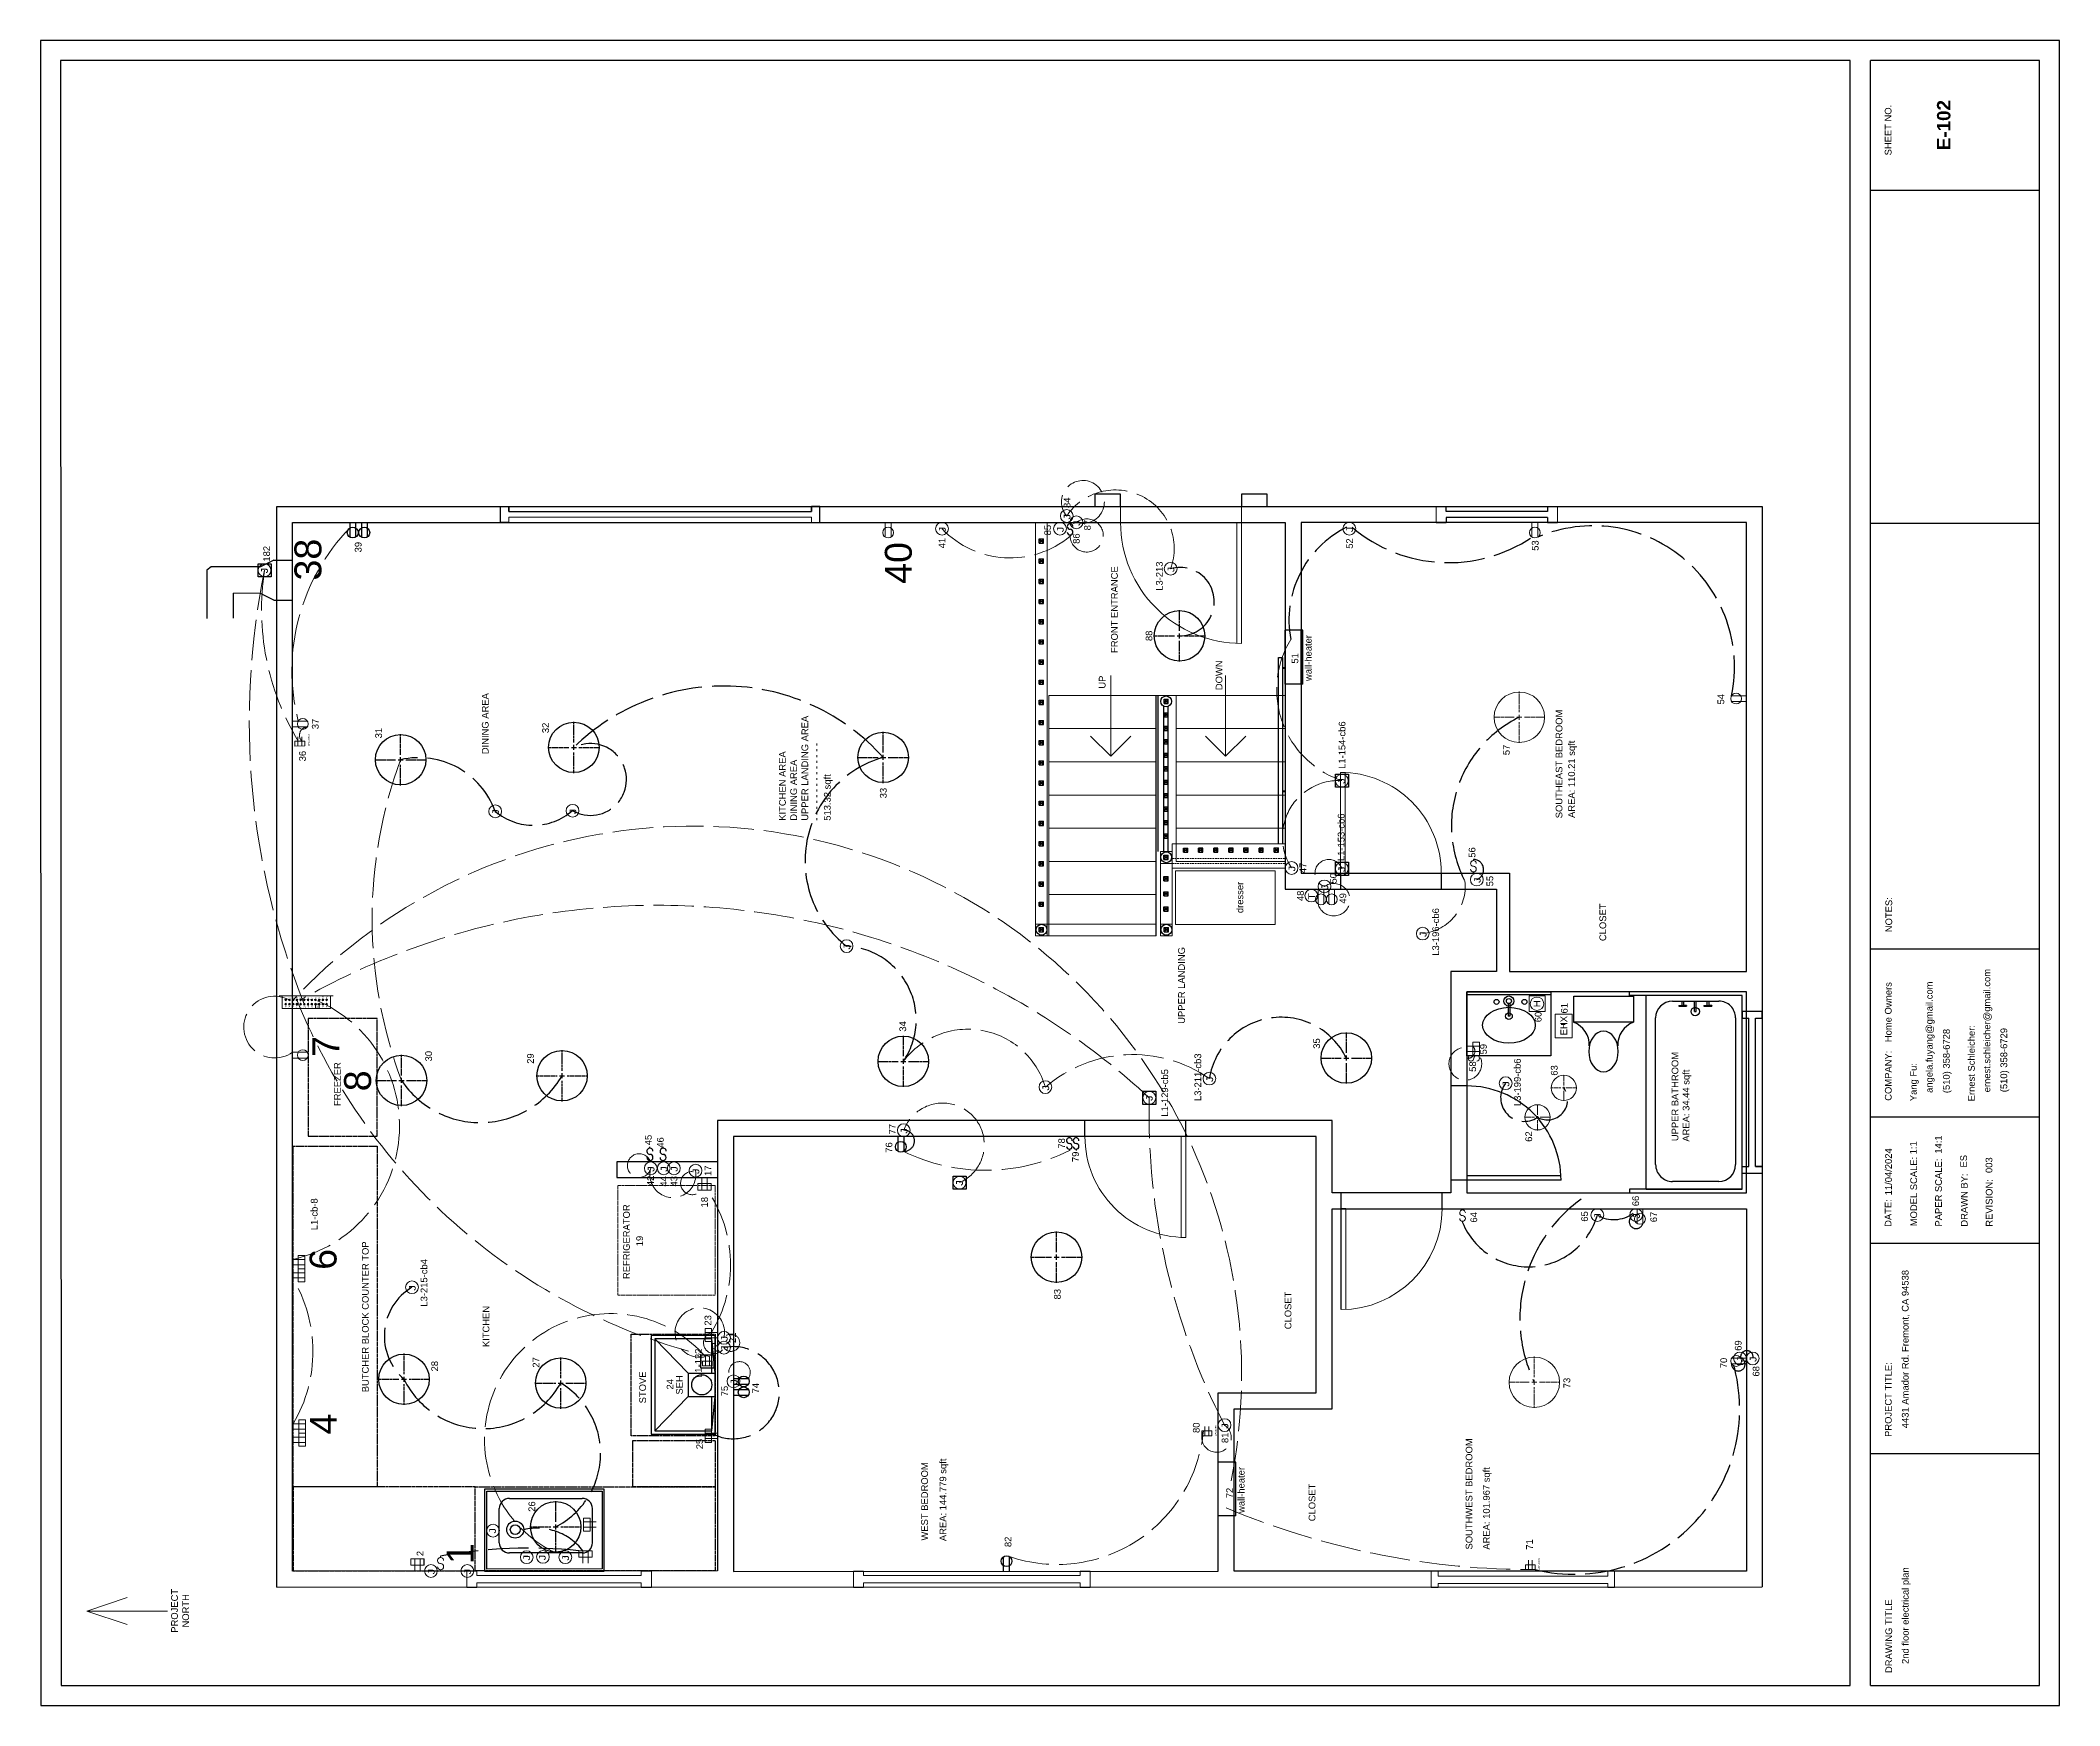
# Model space of a CAD drawing. Header units: inches. Extents: x -601 to 0, y 0 to 495.
import ezdxf

# ---------------------------------------------------------------- set-up
doc = ezdxf.new("R2010")
doc.units = ezdxf.units.IN
doc.header["$MEASUREMENT"] = 0
for name, pattern in [('ACAD_ISO02W100', [15, 12, -3]), ('CENTER2', [1.125, 0.75, -0.125, 0.125, -0.125]), ('DASHED', [0.75, 0.5, -0.25])]:
    doc.linetypes.add(name, pattern=pattern)
doc.layers.get('0').update_dxf_attribs({"color": 1, "lineweight": 9})
for name, color, linetype, lineweight in [('00-page-edge', 7, 'Continuous', 9), ('A201-Floorplan-2nd-floor', 7, 'Continuous', 9), ('A201-Text', 7, 'Continuous', 9), ('E201-Electrical-2nd-floor', 7, 'Continuous', 9)]:
    doc.layers.add(name, color=color, linetype=linetype, lineweight=lineweight)
for name, color, linetype in [('Cover-Text-Tables', 7, 'Continuous'), ('Title Block', 7, 'Continuous'), ('Title Block Text', 7, 'Continuous')]:
    doc.layers.add(name, color=color, linetype=linetype)
doc.styles.add('Large', font='Arial Bold.ttf', dxfattribs={"height": 4})
doc.styles.add('Reg', font='Courier New.ttf', dxfattribs={"height": 1})
doc.styles.add('Small', font='Arial.ttf', dxfattribs={"height": 0.5})
doc.styles.get("Standard").update_dxf_attribs({"font": 'Arial.ttf', "height": 2})

msp = doc.modelspace()

# ---------------------------------------------------------------- texts
at = {"layer": '00-page-edge', "lineweight": 5, "insert": (-558.96, 28.19), "char_height": 2, "width": 33.7721, "attachment_point": 5, "rotation": 90}
msp.add_mtext('PROJECT\\PNORTH', dxfattribs=at)
at = {"layer": 'A201-Floorplan-2nd-floor', "lineweight": 5}
for s, p in [('DOWN', (-248.99, 301.93)), ('UP', (-283.75, 302.39)), ('dresser', (-242.79, 235.64))]:
    msp.add_text(s, height=2, rotation=90, dxfattribs=at).set_placement(p)
at = {"layer": 'A201-Floorplan-2nd-floor', "lineweight": -3, "insert": (-524.97, 334.53), "char_height": 8, "attachment_point": 1, "rotation": 90}
msp.add_mtext('38', dxfattribs=at)
at = {"layer": 'A201-Text', "lineweight": 5}
for s, p in [('FRONT ENTRANCE', (-280.1, 313)), ('DINING AREA', (-467.23, 282.89)), ('SOUTHEAST BEDROOM', (-147.87, 263.84)), ('AREA: 110.21 sqft', (-144.15, 263.94)), ('CLOSET', (-134.86, 227.33)), ('UPPER LANDING', (-260.15, 202.73)), ('UPPER BATHROOM', (-113.39, 167.83)), ('FREEZER', (-511.2, 178.28)), ('AREA: 34.44 sqft', (-110.09, 167.68)), ('REFRIGERATOR', (-425.23, 126.85)), ('BUTCHER BLOCK COUNTER TOP', (-502.88, 93.17)), ('CLOSET', (-228.47, 111.91)), ('KITCHEN', (-466.99, 106.59)), ('STOVE', (-420.42, 89.88)), ('SEH', (-409.49, 92.49)), ('SOUTHWEST BEDROOM', (-174.63, 46.41)), ('WEST BEDROOM', (-336.57, 49.08)), ('AREA: 144.779 sqft', (-331.11, 48.91)), ('AREA: 101.967 sqft', (-169.47, 46.37)), ('CLOSET', (-221.33, 54.82))]:
    msp.add_text(s, height=2, rotation=90, dxfattribs=at).set_placement(p)
at = {"layer": 'A201-Text', "lineweight": 5, "insert": (-380.84, 263.11), "char_height": 2, "width": 69.688, "attachment_point": 1, "rotation": 90}
msp.add_mtext('KITCHEN AREA\\PDINING AREA\\PUPPER LANDING AREA\\P- - - - - - - - - - - - - -\\P513.32 sqft', dxfattribs=at)
at = {"layer": 'A201-Text', "lineweight": -3, "insert": (-510.2, 182.66), "char_height": 8, "attachment_point": 1, "rotation": 90}
msp.add_mtext('8', dxfattribs=at)
at = {"layer": 'E201-Electrical-2nd-floor', "lineweight": 5}
for s, p in [('84', (-294.19, 356.1)), ('85', (-299.96, 347.97)), ('86', (-291.44, 345.44)), ('87', (-288.14, 349.45)), ('182', (-532.25, 340.16)), ('39', (-505.01, 342.9)), ('41', (-331.37, 344.11)), ('52', (-210.18, 343.98)), ('53', (-154.96, 343.37)), ('L3-213', (-266.75, 331.48)), ('88', (-269.83, 316.54)), ('wall-heater', (-222.46, 304.66)), ('51', (-226.43, 309.83)), ('54', (-99.75, 297.69)), ('37', (-517.78, 290.32)), ('31', (-498.96, 287.61)), ('32', (-449.29, 289.16)), ('L1-154-cb6', (-212.4, 278.52)), ('36', (-521.58, 280.78)), ('57', (-163.55, 282.61)), ('33', (-348.85, 269.78)), ('L1-153-cb6', (-212.68, 251.12)), ('56', (-173.74, 252.11)), ('47', (-224.07, 247.52)), ('50', (-214.99, 244.45)), ('55', (-168.45, 243.6)), ('48', (-224.78, 239.23)), ('49', (-212.17, 238.48)), ('L3-196-cb6', (-184.55, 222.98)), ('60', (-154.08, 203.2)), ('61', (-146.32, 205.81)), ('34', (-343.05, 200.39)), ('35', (-219.97, 195.31)), ('30', (-484.07, 191.55)), ('29', (-453.76, 190.83)), ('L3-211-cb3', (-255.3, 179.77)), ('59', (-170.36, 193.63)), ('L3-199-cb6', (-160.25, 178.28)), ('L1-129-cb5', (-265.13, 175.13)), ('58', (-173.57, 188.45)), ('63', (-149.3, 187.31)), ('45', (-418.73, 166.62)), ('46', (-415.14, 165.89)), ('77', (-346.16, 169.84)), ('78', (-295.81, 165.61)), ('62', (-156.88, 167.64)), ('76', (-347.16, 164.39)), ('79', (-291.69, 161.63)), ('42', (-418.08, 154.46)), ('44', (-414.14, 154.31)), ('43', (-411.09, 154.35)), ('17', (-401, 157.49)), ('L1-cb-8', (-518.09, 141.36)), ('18', (-402.02, 148.13)), ('66', (-125.09, 148.49)), ('64', (-173.23, 143.61)), ('65', (-140.27, 143.89)), ('67', (-119.73, 143.73)), ('19', (-421.33, 136.59)), ('L3-215-cb4', (-485.45, 118.64)), ('83', (-297.09, 120.77)), ('23', (-401, 113)), ('21', (-393.68, 107.82)), ('69', (-94.59, 105.5)), ('28', (-482.26, 99.36)), ('27', (-452.13, 100.49)), ('22', (-398.86, 104.88)), ('70', (-98.89, 100.32)), ('24', (-412.26, 93.97)), ('73', (-145.55, 94.36)), ('68', (-89.28, 97.84)), ('75', (-396.03, 91.97)), ('74', (-386.83, 92.84)), ('25', (-403.47, 76.23)), ('80', (-255.76, 81.06)), ('81', (-247.22, 78.06)), ('wall-heater', (-242.41, 57.29)), ('26', (-453.36, 57.62)), ('72', (-245.84, 61.67)), ('82', (-311.74, 47.14)), ('71', (-156.65, 46.37))]:
    msp.add_text(s, height=2, rotation=90, dxfattribs=at).set_placement(p)
at = {"layer": 'E201-Electrical-2nd-floor', "lineweight": 5, "style": 'Reg'}
msp.add_text('J', height=2, rotation=90, dxfattribs=at).set_placement((-172.2, 244.36))
at = {"layer": 'E201-Electrical-2nd-floor', "lineweight": -3, "rotation": 90}
for s, insert, char_height, attachment_point in [('40', (-349.38, 345.97), 8, 3), ('7', (-519.65, 192.9), 8, 1), ('6', (-520.45, 129.58), 8, 1), ('4', (-520.37, 80.64), 8, 1), ('2', (-488.61, 44.44), 2, 1), ('1', (-479.68, 42.08), 8, 1)]:
    msp.add_mtext(s, dxfattribs=dict(at, insert=insert, char_height=char_height, attachment_point=attachment_point))
at = {"layer": 'E201-Electrical-2nd-floor', "lineweight": 5, "insert": (-405.84, 97.43), "char_height": 2, "attachment_point": 1, "rotation": 90}
msp.add_mtext('L1-122', dxfattribs=at)
at = {"layer": 'Title Block Text'}
for s, p in [('SHEET NO.', (-50, 460.94)), ('NOTES:', (-49.8, 229.97)), ('ernest.schleicher@gmail.com', (-20.62, 182.36)), ('Home Owners', (-49.97, 197.27)), ('angela.fuyang@gmail.com', (-37.78, 182.18)), ('(510) 358-6728', (-32.67, 182.11)), ('Ernest Schleicher:', (-25.23, 179.69)), ('(510) 358-6729', (-15.59, 182.38)), ('COMPANY:', (-49.96, 179.84)), ('Yang Fu:', (-42.5, 179.73)), ('14:1', (-35.05, 164.11)), ('11/04/2024', (-49.89, 151.73)), ('1:1', (-42.54, 163.92)), ('MODEL SCALE:', (-42.39, 142.53)), ('PAPER SCALE:', (-35.02, 142.46)), ('ES', (-27.54, 160)), ('003', (-20.01, 158.36)), ('DRAWN BY:', (-27.37, 142.41)), ('REVISION:', (-19.96, 142.4)), ('DATE:', (-50, 142.35)), ('4431 Amador Rd. Fremont, CA 94538', (-44.92, 82.48)), ('PROJECT TITLE:', (-49.95, 79.89)), ('2nd floor electrical plan', (-44.9, 12.38)), ('DRAWING TITLE', (-49.81, 9.69))]:
    msp.add_text(s, height=2, rotation=90, dxfattribs=at).set_placement(p)
at = {"layer": 'Title Block Text', "style": 'Large'}
msp.add_text('E-102', height=4, rotation=90, dxfattribs=at).set_placement((-32.47, 462.49))

# ---------------------------------------------------------------- blocks, each defined once
blk = doc.blocks.new('duplex-for-freezer-on-2nd-floor')
at = {"layer": 'E201-Electrical-2nd-floor'}
for p, q in [((0, 0), (0, -4.39)), ((1.73, 0), (1.73, -4.38))]:
    blk.add_line(p, q, dxfattribs=at)
blk.add_circle((0.86, -3.03), 1.61, dxfattribs=at)
blk = doc.blocks.new('refrigerator')
at = {"layer": 'A201-Floorplan-2nd-floor', "linetype": 'CENTER2'}
blk.add_lwpolyline([(0, 0), (-32.625, 0), (-32.625, 28.925), (0, 28.925)], close=True, dxfattribs=at)
blk = doc.blocks.new('stove')
at = {"layer": 'A201-Floorplan-2nd-floor', "linetype": 'CENTER2', "lineweight": 30}
blk.add_lwpolyline([(-30.27, 25), (0, 25), (0, 0), (-30.27, 0)], close=True, dxfattribs=at)
blk = doc.blocks.new('L2-dining-room-window')
at = {"layer": 'A201-Floorplan-2nd-floor', "lineweight": 30}
for p, q in [((0, -2.5), (0, 0)), ((0, 0), (4.75, 0)), ((4.75, 0), (4.75, -2.5)), ((3.2, -2.5), (4.75, -2.5)), ((3.2, -2.5), (3.2, -92.5)), ((4.75, -2.5), (3.2, -2.5)), ((0, -92.5), (0, -95)), ((0, -95), (4.75, -95)), ((3.2, -92.5), (4.75, -92.5)), ((4.75, -92.5), (3.2, -92.5)), ((4.75, -95), (4.75, -92.5))]:
    blk.add_line(p, q, dxfattribs=at)
at = {"layer": 'A201-Floorplan-2nd-floor'}
blk.add_lwpolyline([(0, -92.5), (1.55, -92.5), (1.55, -2.5), (0, -2.5)], dxfattribs=at)
blk = doc.blocks.new('L2-SE-bedroom-window')
at = {"lineweight": 30}
blk.add_line((0, -33.125), (0, -36.125), dxfattribs=at)
at = {"layer": 'A201-Floorplan-2nd-floor'}
for p, q in [((4.75, 0), (0, 0)), ((0, -36.125), (4.75, -36.125))]:
    blk.add_line(p, q, dxfattribs=at)
at = {"layer": 'A201-Floorplan-2nd-floor', "lineweight": 30}
for p, q in [((0, 0), (0, -3)), ((4.75, 0), (4.75, -3)), ((1.5, -3), (0, -3)), ((1.5, -33.125), (1.5, -3)), ((3.25, -3), (4.75, -3)), ((3.25, -33.125), (3.25, -3)), ((1.5, -33.125), (0, -33.125)), ((4.75, -33.125), (3.25, -33.125)), ((4.75, -33.125), (4.75, -36.125))]:
    blk.add_line(p, q, dxfattribs=at)
blk = doc.blocks.new('L2-bathroom-door')
at = {"lineweight": 30}
for p, q in [((0, -28), (0, 0)), ((1.25, 0), (0, 0)), ((0, 0), (0, 0)), ((1.25, -27.97), (1.25, 0))]:
    blk.add_line(p, q, dxfattribs=at)
blk.add_arc((0, 0), 28, 270, 0, dxfattribs=at)
blk = doc.blocks.new('L2-SE-bedroom')
at = {"layer": 'A201-Floorplan-2nd-floor'}
for p, q in [((30, 0), (0, 0)), ((0, 0), (0, -1.38)), ((0, -1.38), (29.97, -1.38))]:
    blk.add_line(p, q, dxfattribs=at)
blk.add_arc((0, 0), 30, 270, 0, dxfattribs=at)
blk = doc.blocks.new('L2-W-bedroom-door')
at = {"layer": 'A201-Floorplan-2nd-floor'}
for p, q in [((-186.19, -524.69), (-156.19, -524.69)), ((-156.19, -523.31), (-186.15, -523.31)), ((-156.19, -524.69), (-156.19, -523.31))]:
    blk.add_line(p, q, dxfattribs=at)
blk.add_arc((-156.19, -524.69), 30, 90, 180, dxfattribs=at)
blk = doc.blocks.new('L2-SW-bedroom-door')
at = {"layer": 'A201-Floorplan-2nd-floor', "lineweight": 30}
for p in [(-313.87, -549.41), (-283.87, -550.78)]:
    blk.add_line(p, (-283.87, -549.41), dxfattribs=at)
at = {"layer": 'A201-Floorplan-2nd-floor'}
blk.add_line((-313.87, -550.78), (-283.87, -550.78), dxfattribs=at)
blk.add_arc((-283.87, -549.41), 30, 180, 270, dxfattribs=at)
blk = doc.blocks.new('L2-SW-bedroom-window')
at = {"layer": 'A201-Floorplan-2nd-floor'}
for p, q in [((0, 54.5), (-4.75, 54.5)), ((0, 52.5), (0, 54.5)), ((-4.75, 52.5), (-3.72, 52.5)), ((-3.72, 2), (-3.72, 52.5)), ((-1.47, 2), (-1.47, 52.5)), ((-1.47, 52.5), (0, 52.5)), ((-3.72, 2), (-4.75, 2)), ((0, 0), (-4.75, 0)), ((0, 2), (-1.47, 2)), ((0, 0), (0, 2))]:
    blk.add_line(p, q, dxfattribs=at)
at = {"layer": 'A201-Floorplan-2nd-floor', "lineweight": 30}
for p, q in [((-4.75, 54.5), (-4.75, 52.5)), ((-4.75, 2), (-4.75, 0))]:
    blk.add_line(p, q, dxfattribs=at)
blk = doc.blocks.new('L2-bathroom-bath-tub')
at = {"lineweight": 30}
for p, q in [((-1, 0), (0, 0)), ((-58.68, 0), (-59.68, 0)), ((-58.68, -33.5), (-58.68, 0)), ((-58.68, -5), (-1, -5)), ((-1, -33.5), (-1, 0)), ((-51.34, -7.77), (-7.72, -7.77)), ((-56.34, -26.56), (-56.34, -12.77)), ((-2.72, -12.77), (-2.72, -26.56)), ((-58.68, -33.5), (-1, -33.5)), ((-7.72, -31.56), (-51.34, -31.56))]:
    blk.add_line(p, q, dxfattribs=at)
for centre, start, end in [((-51.34, -12.77), 90, 180), ((-7.72, -12.77), 0, 90), ((-51.34, -26.56), 180, 270), ((-7.72, -26.56), 270, 0)]:
    blk.add_arc(centre, 5, start, end, dxfattribs=at)
blk = doc.blocks.new('L2-bathroom-window')
at = {"lineweight": 30}
for p, q in [((0, 0), (0, 6)), ((0, 6), (2, 6)), ((2, 0), (0, 0)), ((2, 6), (2, 4)), ((2, 6), (2, 4)), ((2, 4), (46.18, 4)), ((2, 2), (2, 0)), ((2, 0), (2, 2)), ((2, 2), (46.18, 2)), ((48.18, 6), (46.18, 6)), ((46.18, 6), (46.18, 4)), ((46.18, 2), (46.18, 0)), ((46.18, 0), (48.18, 0)), ((48.18, 0), (48.18, 6))]:
    blk.add_line(p, q, dxfattribs=at)
blk = doc.blocks.new('L2-SW-bedroom-switch')
at = {"layer": 'E201-Electrical-2nd-floor'}
for p, q in [((-3.74, 0, -48.38), (-4.11, 0, -48.38)), ((-0.37, 0, -48.38), (0, 0, -48.38))]:
    blk.add_line(p, q, dxfattribs=at)
for centre, start, end in [((-2.9, 0, -48.38), 90, 360), ((-1.22, 0, -48.38), 90, 180), ((-1.21, 0, -48.38), 270, 90)]:
    blk.add_arc(centre, 0.84, start, end, dxfattribs=at)
blk = doc.blocks.new('L2-j-box-66')
at = {"layer": 'E201-Electrical-2nd-floor'}
blk.add_circle((-1.9, 0, -34.5), 1.9, dxfattribs=at)
at = {"layer": 'E201-Electrical-2nd-floor', "lineweight": 5, "style": 'Reg'}
blk.add_text('J', height=2, dxfattribs=at).set_placement((-3.15, -1.11, -34.5))
blk = doc.blocks.new('L2-j-box-65')
at = {"layer": 'E201-Electrical-2nd-floor'}
blk.add_circle((-1.9, 0, -39.12), 1.9, dxfattribs=at)
at = {"layer": 'E201-Electrical-2nd-floor', "lineweight": 5, "style": 'Reg'}
blk.add_text('J', height=2, dxfattribs=at).set_placement((-3.15, -1.11, -39.12))
blk = doc.blocks.new('L2-duplex-67')
at = {"layer": 'E201-Electrical-2nd-floor'}
for p, q in [((0, 0, -16.88), (-4.39, 0, -16.88)), ((0, -1.73, -16.88), (-4.38, -1.73, -16.88))]:
    blk.add_line(p, q, dxfattribs=at)
blk.add_circle((-3.03, -0.86, -16.88), 1.61, dxfattribs=at)
blk = doc.blocks.new('L2-j-box-68')
at = {"layer": 'E201-Electrical-2nd-floor'}
blk.add_circle((0, -1.9, -71.88), 1.9, dxfattribs=at)
at = {"layer": 'E201-Electrical-2nd-floor', "lineweight": 5, "style": 'Reg'}
blk.add_text('J', height=2, dxfattribs=at).set_placement((-1.25, -3.01, -71.88))
blk = doc.blocks.new('L2-duplex-70')
at = {"layer": 'E201-Electrical-2nd-floor'}
for p, q in [((-1.73, -0.01, -17.62), (-1.73, 4.37, -17.62)), ((0, -0.01, -17.62), (0, 4.38, -17.62))]:
    blk.add_line(p, q, dxfattribs=at)
blk.add_circle((-0.86, 3.02, -17.62), 1.61, dxfattribs=at)
blk = doc.blocks.new('L2-wall-heater-72')
at = {"layer": 'E201-Electrical-2nd-floor', "lineweight": 30}
for p, q in [((0, 4.75, -9.75), (16, 4.75, -9.75)), ((0, -0.5, -9.75), (0, 4.75, -9.75)), ((0, 0, -9.75), (16, 0, -9.75)), ((16, -0.5, -9.75), (16, 4.75, -9.75)), ((0, -0.5, -9.75), (16, -0.5, -9.75))]:
    blk.add_line(p, q, dxfattribs=at)
blk = doc.blocks.new('L2-ceiling-led-73')
at = {"layer": 'E201-Electrical-2nd-floor', "linetype": 'CENTER2'}
for p, q in [((0, 8.37, -91.12), (0, 2.25, -91.12)), ((-7.62, 0.75, -91.12), (-1.5, 0.75, -91.12)), ((1.5, 0.75, -91.12), (7.62, 0.75, -91.12)), ((0, -0.75, -91.12), (0, -6.87, -91.12))]:
    blk.add_line(p, q, dxfattribs=at)
at = {"layer": 'E201-Electrical-2nd-floor', "linetype": 'Continuous'}
for p, q in [((-0.75, 0.75, -91.12), (0.75, 0.75, -91.12)), ((0, 1.5, -91.12), (0, 0, -91.12))]:
    blk.add_line(p, q, dxfattribs=at)
at = {"layer": 'E201-Electrical-2nd-floor'}
blk.add_circle((0, 0.75, -91.12), 7.5, dxfattribs=at)
blk = doc.blocks.new('L2-bathroom-switch-58')
at = {"layer": 'E201-Electrical-2nd-floor'}
for p, q in [((0, -0.37, -47.38), (0, 0, -47.38)), ((0, -3.74, -47.38), (0, -4.11, -47.38))]:
    blk.add_line(p, q, dxfattribs=at)
for centre, start, end in [((0, -1.21, -47.38), 0, 180), ((0, -1.22, -47.38), 180, 270), ((0, -2.9, -47.38), 180, 90)]:
    blk.add_arc(centre, 0.84, start, end, dxfattribs=at)
blk = doc.blocks.new('*U44')
at = {"layer": 'E201-Electrical-2nd-floor', "color": 0, "linetype": 'CENTER2', "transparency": 16777216}
for p, q in [((-3.87, 0), (-0.75, 0)), ((0, 0.75), (0, 3.87)), ((0.75, 0), (3.87, 0)), ((0, -3.87), (0, -0.75))]:
    blk.add_line(p, q, dxfattribs=at)
at = {"layer": 'E201-Electrical-2nd-floor', "color": 0, "linetype": 'Continuous', "transparency": 16777216}
for p, q in [((-0.375, 0), (0.375, 0)), ((0, -0.375), (0, 0.375))]:
    blk.add_line(p, q, dxfattribs=at)
blk = doc.blocks.new('L2-bathroom-ceiling-led-62')
at = {"layer": 'E201-Electrical-2nd-floor'}
blk.add_circle((0.14, 0, -94.62), 3.75, dxfattribs=at)
at = {"layer": 'E201-Electrical-2nd-floor', "linetype": 'CENTER2', "rotation": 270}
blk.add_blockref('*U44', (0.14, 0, -94.62), dxfattribs=at)
blk = doc.blocks.new('*U46')
at = {"layer": 'E201-Electrical-2nd-floor', "color": 0, "linetype": 'CENTER2', "transparency": 16777216}
for p, q in [((-3.87, 0), (-0.75, 0)), ((0, 0.75), (0, 3.87)), ((0.75, 0), (3.87, 0)), ((0, -3.87), (0, -0.75))]:
    blk.add_line(p, q, dxfattribs=at)
at = {"layer": 'E201-Electrical-2nd-floor', "color": 0, "linetype": 'Continuous', "transparency": 16777216}
for p, q in [((-0.375, 0), (0.375, 0)), ((0, -0.375), (0, 0.375))]:
    blk.add_line(p, q, dxfattribs=at)
blk = doc.blocks.new('L2-bathroom-ceiling-led-63')
at = {"layer": 'E201-Electrical-2nd-floor'}
blk.add_circle((0, 0, -94.75), 3.75, dxfattribs=at)
at = {"layer": 'E201-Electrical-2nd-floor', "linetype": 'CENTER2', "rotation": 270}
blk.add_blockref('*U46', (0, 0, -94.75), dxfattribs=at)
blk = doc.blocks.new('L2-wall-heater-51')
at = {"layer": 'E201-Electrical-2nd-floor', "lineweight": 30}
for p, q in [((0, -0.5, -12.5), (0, 4.75, -12.5)), ((0, 4.75, -12.5), (16, 4.75, -12.5)), ((0, 0, -12.5), (16, 0, -12.5)), ((16, -0.5, -12.5), (16, 4.75, -12.5)), ((0, -0.5, -12.5), (16, -0.5, -12.5))]:
    blk.add_line(p, q, dxfattribs=at)
blk = doc.blocks.new('L2-duplex-53')
at = {"layer": 'E201-Electrical-2nd-floor'}
for p, q in [((0, 1.73, -16.62), (-4.39, 1.73, -16.62)), ((0, 0, -16.62), (-4.38, 0, -16.62))]:
    blk.add_line(p, q, dxfattribs=at)
blk.add_circle((-3.03, 0.87, -16.62), 1.61, dxfattribs=at)
blk = doc.blocks.new('L2-duplex-54')
at = {"layer": 'E201-Electrical-2nd-floor'}
for p, q in [((-1.73, 0, -16.62), (-1.73, 4.38, -16.62)), ((0, 0, -16.62), (0, 4.39, -16.62))]:
    blk.add_line(p, q, dxfattribs=at)
blk.add_circle((-0.86, 3.03, -16.62), 1.61, dxfattribs=at)
blk = doc.blocks.new('L2-basic-switch-56')
at = {"layer": 'E201-Electrical-2nd-floor'}
for p, q in [((0.37, 0, -43.5), (0, 0, -43.5)), ((3.74, 0, -43.5), (4.11, 0, -43.5))]:
    blk.add_line(p, q, dxfattribs=at)
for centre, start, end in [((1.21, 0, -43.5), 90, 270), ((2.9, 0, -43.5), 270, 180), ((1.22, 0, -43.5), 270, 0)]:
    blk.add_arc(centre, 0.84, start, end, dxfattribs=at)
blk = doc.blocks.new('L2-ceiling-led-57')
blk.add_circle((0, 0, -91.5), 7.5)
at = {"layer": 'E201-Electrical-2nd-floor', "linetype": 'CENTER2'}
for p, q in [((0, 7.62, -91.5), (0, 1.5, -91.5)), ((-7.62, 0, -91.5), (-1.5, 0, -91.5)), ((1.5, 0, -91.5), (7.62, 0, -91.5)), ((0, -1.5, -91.5), (0, -7.62, -91.5))]:
    blk.add_line(p, q, dxfattribs=at)
at = {"layer": 'E201-Electrical-2nd-floor', "linetype": 'Continuous'}
for p, q in [((-0.75, 0, -91.5), (0.75, 0, -91.5)), ((0, 0.75, -91.5), (0, -0.75, -91.5))]:
    blk.add_line(p, q, dxfattribs=at)
at = {"layer": 'E201-Electrical-2nd-floor'}
blk.add_circle((0, 0, -91.5), 7.5, dxfattribs=at)
blk = doc.blocks.new('brick-facade-right-of-front-door')
at = {"lineweight": 30}
for p, q in [((3.625, 7.625), (0, 7.625)), ((0, 7.625), (0, 0)), ((3.625, 0), (3.625, 7.625)), ((0, 0), (3.625, 0))]:
    blk.add_line(p, q, dxfattribs=at)
blk = doc.blocks.new('brick-facade-left-of-front-door')
at = {"lineweight": 30}
for p, q in [((3.625, 0), (0, 0)), ((0, 0), (0, -7.625)), ((3.625, -7.625), (3.625, 0)), ((0, -7.625), (3.625, -7.625))]:
    blk.add_line(p, q, dxfattribs=at)
blk = doc.blocks.new('L2-bathroom-sink')
at = {"lineweight": 30}
for p, q in [((-19, -25), (-19, 0)), ((-19, 0), (0, 0)), ((-0.75, 0), (-0.75, -25)), ((0, 0), (0, -25)), ((-3.39, -12.25), (-7.17, -12.25)), ((-7.17, -12.75), (-7.17, -12.25)), ((-3.39, -12.75), (-7.17, -12.75)), ((0, -25), (-19, -25))]:
    blk.add_line(p, q, dxfattribs=at)
for centre, radius in [((-7.19, -12.5), 1), ((-2.69, -12.5), 1.5), ((-2.94, -8.81), 0.75), ((-2.69, -12.5), 0.75), ((-2.94, -17.09), 0.75)]:
    blk.add_circle(centre, radius, dxfattribs=at)
blk.add_ellipse((-9.9, -12.5), major_axis=(0, 7.83), ratio=0.682565, dxfattribs=at)
blk = doc.blocks.new('L2-toilet')
at = {"layer": 'A201-Floorplan-2nd-floor', "lineweight": 30}
for p, q in [((-7.75, 0), (-7.75, 17.75)), ((-7.75, 17.75), (0, 17.75)), ((0, 17.75), (0, 0)), ((0, 0), (-7.75, 0))]:
    blk.add_line(p, q, dxfattribs=at)
for centre, start, end in [((-14.44, 20.27), 267.5527, 339.39434), ((-14.44, -2.52), 20.60566, 92.4473)]:
    blk.add_arc(centre, 7.15, start, end, dxfattribs=at)
blk.add_ellipse((-16.43, 8.88), major_axis=(-6.05, 0), ratio=0.722961, start_param=4.712389, end_param=10.995574, dxfattribs=at)
blk = doc.blocks.new('L2-tub-hot-faucet')
at = {"layer": 'A201-Floorplan-2nd-floor', "lineweight": 30}
for p, q in [((-1.26, 1.41), (-1.51, 1.41)), ((-1.51, 1.41), (-1.51, -0.91)), ((-1.26, 1.41), (-1.26, -0.91)), ((0, 0.5), (-1.26, 0.5)), ((0, 0), (-1.26, 0)), ((-1.26, -0.91), (-1.26, 0)), ((-1.26, -0.91), (-1.51, -0.91))]:
    blk.add_line(p, q, dxfattribs=at)
blk = doc.blocks.new('L2-tub-faucets-and-drain')
at = {"layer": 'A201-Floorplan-2nd-floor', "lineweight": 30}
for p, q in [((0, 0.25), (3.11, 0.25)), ((0, 0.25), (0, -0.25)), ((0, -0.25), (3.11, -0.25))]:
    blk.add_line(p, q, dxfattribs=at)
blk.add_circle((0, 0), 1.25, dxfattribs=at)
at = {"lineweight": 30}
for p in [(3.11, 3.5), (3.11, -4)]:
    blk.add_blockref('L2-tub-hot-faucet', p, dxfattribs=at)
blk = doc.blocks.new('L2-duplex-40')
at = {"layer": 'E201-Electrical-2nd-floor'}
for p, q in [((0, 1.73, -15.88), (-4.39, 1.72, -15.88)), ((0, 0, -15.88), (-4.38, -0.01, -15.88))]:
    blk.add_line(p, q, dxfattribs=at)
blk.add_circle((-3.03, 0.87, -15.88), 1.61, dxfattribs=at)
blk = doc.blocks.new('L2-furnace-register-38-and-duct')
at = {"layer": 'A201-Floorplan-2nd-floor', "lineweight": 30}
for p, q in [((9, 25.55), (-5.42, 25.55)), ((9.97, 24.2), (9, 25.55)), ((9.97, 9.59), (9.97, 24.2)), ((-5.27, 17.56), (2.09, 17.56)), ((1.97, 9.59), (2.09, 17.56)), ((0, 5.61), (1.97, 9.59)), ((11.95, 5.61), (9.97, 9.59)), ((0, 5.61), (0, 0)), ((11.95, 5.61), (11.95, 0))]:
    blk.add_line(p, q, dxfattribs=at)
blk = doc.blocks.new('L2-switch-1')
at = {"layer": 'E201-Electrical-2nd-floor'}
for p, q in [((0.41, 0, -43.5), (0, 0, -43.5)), ((4.08, 0, -43.5), (4.49, 0, -43.5))]:
    blk.add_line(p, q, dxfattribs=at)
for centre, start, end in [((1.32, 0, -43.5), 90, 270), ((3.17, 0, -43.5), 270, 180), ((1.34, 0, -43.5), 270, 0)]:
    blk.add_arc(centre, 0.916, start, end, dxfattribs=at)
blk = doc.blocks.new('L2-gfci-duplex-2')
at = {"layer": 'E201-Electrical-2nd-floor'}
for p, q in [((0, 0, -43.5), (3.72, 0, -43.5)), ((3.72, 1.18, -43.5), (1.79, 1.18, -43.5)), ((1.79, -2.75, -43.5), (1.79, 1.18, -43.5)), ((0, -1.57, -43.5), (3.72, -1.57, -43.5))]:
    blk.add_line(p, q, dxfattribs=at)
at = {"layer": 'E201-Electrical-2nd-floor', "elevation": -43.5}
blk.add_lwpolyline([(1.79, -2.75), (1.79, 1.18), (3.72, 1.18), (3.72, -2.75)], close=True, dxfattribs=at)
blk = doc.blocks.new('L2-north-kitchen-butcher-block')
at = {"layer": 'A201-Floorplan-2nd-floor', "linetype": 'CENTER2', "lineweight": 30}
blk.add_lwpolyline([(0, -25), (-101.32, -25), (-101.32, 0), (0, 0)], close=True, dxfattribs=at)
blk = doc.blocks.new('L2-kitchen-NW-butcher-block')
at = {"layer": 'A201-Floorplan-2nd-floor', "linetype": 'CENTER2', "lineweight": 30}
blk.add_lwpolyline([(25, -54.19), (25, 0), (0, 0), (0, -54.19)], close=True, dxfattribs=at)
blk = doc.blocks.new('L2-kitchen-butcher-block-sink')
at = {"layer": 'A201-Floorplan-2nd-floor', "linetype": 'CENTER2', "lineweight": 30}
blk.add_lwpolyline([(0, 71.3625), (25, 71.3625), (25, 0), (0, 0)], close=True, dxfattribs=at)
blk = doc.blocks.new('L2-butcher-block-west-stove')
at = {"layer": 'A201-Floorplan-2nd-floor', "linetype": 'CENTER2', "lineweight": 30}
for p, q in [((13.69, 24.62), (0, 24.62)), ((0, 0), (0, 24.62)), ((13.69, 0), (13.69, 24.62)), ((13.69, 0), (0, 0))]:
    blk.add_line(p, q, dxfattribs=at)
blk = doc.blocks.new('smart-hood')
at = {"lineweight": 30}
for p, q in [((11.15625, 8), (11.15625, 0)), ((18.15625, 8), (11.15625, 8)), ((18.15625, 8), (18.15625, 0))]:
    blk.add_line(p, q, dxfattribs=at)
blk.add_lwpolyline([(0, 0), (29.3125, 0), (29.3125, 19), (0, 19)], close=True, dxfattribs=at)
blk.add_lwpolyline([(18.15625, 1), (28.3125, 1), (28.3125, 18), (1, 18), (1, 1), (11.15625, 1)], dxfattribs=at)
blk.add_circle((14.65625, 4), 3, dxfattribs=at)
blk = doc.blocks.new('L2-stove-exhaust-hood')
at = {"layer": 'A201-Floorplan-2nd-floor', "lineweight": 30}
for p, q in [((0, 8), (-10.15625, 18)), ((17.15625, 18), (7, 8)), ((-10.15625, 1), (0, 0)), ((7, 0), (17.15625, 1))]:
    blk.add_line(p, q, dxfattribs=at)
blk.add_blockref('smart-hood', (-11.15625, 0), dxfattribs=at)
blk = doc.blocks.new('L2-gfci-duplex-4')
at = {"layer": 'E201-Electrical-2nd-floor'}
for p, q in [((-3.92, 0, -48.88), (-3.92, -1.96, -48.88)), ((3.92, 0, -48.88), (-3.92, 0, -48.88)), ((-2.75, 1.76, -48.88), (-2.75, -1.96, -48.88)), ((-1.18, 1.76, -48.88), (-1.18, -1.96, -48.88)), ((0, -1.96, -48.88), (0, 0, -48.88)), ((1.18, 1.7, -48.88), (1.18, -1.96, -48.88)), ((2.75, 1.7, -48.88), (2.75, -1.96, -48.88)), ((3.92, -1.96, -48.88), (3.92, 0, -48.88)), ((-3.92, -1.96, -48.88), (3.92, -1.96, -48.88))]:
    blk.add_line(p, q, dxfattribs=at)
blk = doc.blocks.new('L2-gfci-duplex-6')
at = {"layer": 'E201-Electrical-2nd-floor'}
for p, q in [((-3.92, 0, -49.38), (-3.92, -1.96, -49.38)), ((3.92, 0, -49.38), (-3.92, 0, -49.38)), ((-2.75, 1.69, -49.38), (-2.75, -1.96, -49.38)), ((-1.18, 1.69, -49.38), (-1.18, -1.96, -49.38)), ((0, -1.96, -49.38), (0, 0, -49.38)), ((1.18, 1.7, -49.38), (1.18, -1.96, -49.38)), ((2.75, 1.7, -49.38), (2.75, -1.96, -49.38)), ((3.92, -1.96, -49.38), (3.92, 0, -49.38)), ((-3.92, -1.96, -49.38), (3.92, -1.96, -49.38))]:
    blk.add_line(p, q, dxfattribs=at)
blk = doc.blocks.new('L2-gfci-duplex-10')
at = {"layer": 'E201-Electrical-2nd-floor'}
for p, q in [((0, 1.57), (3.72, 1.57)), ((0, 0), (3.72, 0)), ((3.72, 2.75), (1.79, 2.75)), ((1.79, -1.18), (1.79, 2.75))]:
    blk.add_line(p, q, dxfattribs=at)
blk.add_lwpolyline([(1.79, -1.18), (1.79, 2.75), (3.72, 2.75), (3.72, -1.18)], close=True, dxfattribs=at)
blk = doc.blocks.new('L2-gfci-duplex-9')
at = {"layer": 'E201-Electrical-2nd-floor'}
for p, q in [((0, 0), (0, -1.94)), ((3.92, 0), (0, 0)), ((1.18, -3.72), (1.18, 0)), ((2.75, -3.72), (2.75, 0)), ((3.92, -1.94), (3.92, 0)), ((3.92, -1.94), (0, -1.94))]:
    blk.add_line(p, q, dxfattribs=at)
blk = doc.blocks.new('L2-cabinet-holding-kitchen-sink')
at = {"layer": 'A201-Floorplan-2nd-floor', "lineweight": -3}
for points in [[(0, 0), (0, 35.56), (-24.42, 35.56), (-24.4, 0)], [(-23.77, 0.62), (-23.8, 34.94), (-0.63, 34.94), (-0.63, 0.62)]]:
    blk.add_lwpolyline(points, close=True, dxfattribs=at)
blk = doc.blocks.new('L2-insinkerator')
at = {"layer": 'E201-Electrical-2nd-floor', "lineweight": -3}
blk.add_circle((0, 2.53), 2.53, dxfattribs=at)
blk = doc.blocks.new('L2-kitchen-sink-and-drain')
at = {"layer": 'A201-Floorplan-2nd-floor', "lineweight": -3}
for p, q in [((-6.9375, -19.96875), (-6.9375, 1.71875)), ((-3.9375, 4.71875), (6.28125, 4.71875)), ((9.28125, 1.71875), (9.28125, -19.96875)), ((-3.9375, -22.96875), (6.28125, -22.96875))]:
    blk.add_line(p, q, dxfattribs=at)
blk.add_circle((0, 0), 1.45459, dxfattribs=at)
for centre, start, end in [((-3.9375, 1.71875), 90, 180), ((6.28125, 1.71875), 0, 90), ((-3.9375, -19.96875), 180, 270), ((6.28125, -19.96875), 270, 0)]:
    blk.add_arc(centre, 3, start, end, dxfattribs=at)
blk = doc.blocks.new('L2-gfci-duplex-18')
at = {"layer": 'E201-Electrical-2nd-floor'}
for p, q in [((-3.72, 2.75, -29.75), (-1.79, 2.75, -29.75)), ((-1.79, 2.75, -29.75), (-3.72, 2.75, -29.75)), ((-3.72, 2.75, -29.75), (-3.72, -1.18, -29.75)), ((0, 1.57, -29.75), (-3.72, 1.57, -29.75)), ((0, 1.57, -29.75), (-3.72, 1.57, -29.75)), ((0, 0, -29.75), (-3.72, 0, -29.75)), ((-1.79, 2.75, -29.75), (-1.79, -1.18, -29.75)), ((-3.72, -1.18, -29.75), (-1.79, -1.18, -29.75))]:
    blk.add_line(p, q, dxfattribs=at)
blk = doc.blocks.new('L2-gfci-duplex-23')
at = {"layer": 'E201-Electrical-2nd-floor'}
for p, q in [((-1.18, 3.72, -56.5), (-1.18, 1.79, -56.5)), ((2.75, 3.72, -56.5), (-1.18, 3.72, -56.5)), ((2.75, 1.79, -56.5), (-1.18, 1.79, -56.5)), ((0, 0, -56.5), (0, 3.72, -56.5)), ((1.57, 0, -56.5), (1.57, 3.72, -56.5)), ((2.75, 1.79, -56.5), (2.75, 3.72, -56.5))]:
    blk.add_line(p, q, dxfattribs=at)
blk = doc.blocks.new('L2-j-box-22')
at = {"layer": 'E201-Electrical-2nd-floor'}
blk.add_circle((0, -1.9), 1.9, dxfattribs=at)
at = {"layer": 'E201-Electrical-2nd-floor', "lineweight": 5, "style": 'Reg'}
blk.add_text('J', height=2, dxfattribs=at).set_placement((-1.25, -3.01))
blk = doc.blocks.new('L2-j-box-21')
at = {"layer": 'E201-Electrical-2nd-floor'}
blk.add_circle((0, -1.9), 1.9, dxfattribs=at)
at = {"layer": 'E201-Electrical-2nd-floor', "lineweight": 5, "style": 'Reg'}
blk.add_text('J', height=2, dxfattribs=at).set_placement((-1.25, -3.01))
blk = doc.blocks.new('L2-gfci-duplex-25')
at = {"layer": 'E201-Electrical-2nd-floor'}
for p, q in [((-1.18, 3.72, -56.5), (-1.18, 1.79, -56.5)), ((2.75, 3.72, -56.5), (-1.18, 3.72, -56.5)), ((2.75, 1.79, -56.5), (-1.18, 1.79, -56.5)), ((0, 0, -56.5), (0, 3.72, -56.5)), ((1.57, 0, -56.5), (1.57, 3.72, -56.5)), ((2.75, 1.79, -56.5), (2.75, 3.72, -56.5))]:
    blk.add_line(p, q, dxfattribs=at)
blk = doc.blocks.new('*U117')
at = {"layer": 'E201-Electrical-2nd-floor', "color": 0, "linetype": 'CENTER2', "lineweight": -3, "transparency": 16777216}
for p, q in [((0, 1.5), (0, 7.62)), ((-7.62, 0), (-1.5, 0)), ((1.5, 0), (7.62, 0)), ((0, -7.62), (0, -1.5))]:
    blk.add_line(p, q, dxfattribs=at)
at = {"layer": 'E201-Electrical-2nd-floor', "color": 0, "linetype": 'Continuous', "lineweight": -3, "transparency": 16777216}
for p, q in [((-0.75, 0), (0.75, 0)), ((0, -0.75), (0, 0.75))]:
    blk.add_line(p, q, dxfattribs=at)
blk = doc.blocks.new('L2-ceiling-led-26')
at = {"layer": 'E201-Electrical-2nd-floor', "lineweight": -3}
blk.add_circle((0, 0, -94.5), 7.5, dxfattribs=at)
at = {"layer": 'E201-Electrical-2nd-floor', "linetype": 'CENTER2', "lineweight": -3, "rotation": 270}
blk.add_blockref('*U117', (0, 0, -94.5), dxfattribs=at)
blk = doc.blocks.new('*U119')
at = {"layer": 'E201-Electrical-2nd-floor', "color": 0, "linetype": 'CENTER2', "lineweight": -3, "transparency": 16777216}
for p, q in [((0, 1.5), (0, 7.62)), ((-7.62, 0), (-1.5, 0)), ((1.5, 0), (7.62, 0)), ((0, -7.62), (0, -1.5))]:
    blk.add_line(p, q, dxfattribs=at)
at = {"layer": 'E201-Electrical-2nd-floor', "color": 0, "linetype": 'Continuous', "lineweight": -3, "transparency": 16777216}
for p, q in [((-0.75, 0), (0.75, 0)), ((0, -0.75), (0, 0.75))]:
    blk.add_line(p, q, dxfattribs=at)
blk = doc.blocks.new('L2-ceiling-led-27')
at = {"layer": 'E201-Electrical-2nd-floor', "lineweight": -3}
blk.add_circle((0, 0, -93.5), 7.5, dxfattribs=at)
at = {"layer": 'E201-Electrical-2nd-floor', "linetype": 'CENTER2', "lineweight": -3, "rotation": 270}
blk.add_blockref('*U119', (0, 0, -93.5), dxfattribs=at)
blk = doc.blocks.new('*U121')
at = {"layer": 'E201-Electrical-2nd-floor', "color": 0, "linetype": 'CENTER2', "lineweight": -3, "transparency": 16777216}
for p, q in [((0, 1.5), (0, 7.62)), ((-7.62, 0), (-1.5, 0)), ((1.5, 0), (7.62, 0)), ((0, -7.62), (0, -1.5))]:
    blk.add_line(p, q, dxfattribs=at)
at = {"layer": 'E201-Electrical-2nd-floor', "color": 0, "linetype": 'Continuous', "lineweight": -3, "transparency": 16777216}
for p, q in [((-0.75, 0), (0.75, 0)), ((0, -0.75), (0, 0.75))]:
    blk.add_line(p, q, dxfattribs=at)
blk = doc.blocks.new('L2-ceiling-led-28')
at = {"layer": 'E201-Electrical-2nd-floor', "lineweight": -3}
blk.add_circle((0, 0, -93.88), 7.5, dxfattribs=at)
at = {"layer": 'E201-Electrical-2nd-floor', "linetype": 'CENTER2', "lineweight": -3, "rotation": 270}
blk.add_blockref('*U121', (0, 0, -93.88), dxfattribs=at)
blk = doc.blocks.new('L2-j-box-14')
at = {"layer": 'E201-Electrical-2nd-floor'}
blk.add_circle((0, -1.9), 1.9, dxfattribs=at)
at = {"layer": 'E201-Electrical-2nd-floor', "lineweight": 5, "style": 'Reg'}
blk.add_text('J', height=2, dxfattribs=at).set_placement((-1.1, -2.75))
blk = doc.blocks.new('L2-j-box-13')
at = {"layer": 'E201-Electrical-2nd-floor'}
blk.add_circle((0, 0), 1.9, dxfattribs=at)
at = {"layer": 'E201-Electrical-2nd-floor', "lineweight": 5, "style": 'Reg'}
blk.add_text('J', height=2, dxfattribs=at).set_placement((-1.2, -0.98))
blk = doc.blocks.new('L2-j-box-12')
at = {"layer": 'E201-Electrical-2nd-floor'}
blk.add_circle((0, 0), 1.9, dxfattribs=at)
at = {"layer": 'E201-Electrical-2nd-floor', "lineweight": 5, "style": 'Reg'}
blk.add_text('J', height=2, dxfattribs=at).set_placement((-1.25, -0.82))
blk = doc.blocks.new('L2-j-box-11')
at = {"layer": 'E201-Electrical-2nd-floor'}
blk.add_circle((0, 0), 1.9, dxfattribs=at)
at = {"layer": 'E201-Electrical-2nd-floor', "lineweight": 5, "style": 'Reg'}
blk.add_text('J', height=2, dxfattribs=at).set_placement((-1.25, -1.11))
blk = doc.blocks.new('L2-j-box-15')
at = {"layer": 'E201-Electrical-2nd-floor'}
blk.add_circle((0, 0), 1.9, dxfattribs=at)
at = {"layer": 'E201-Electrical-2nd-floor', "lineweight": 5, "style": 'Reg'}
blk.add_text('J', height=2, dxfattribs=at).set_placement((-1.25, -1.11))
blk = doc.blocks.new('L2-j-box-16')
at = {"layer": 'E201-Electrical-2nd-floor'}
blk.add_circle((0, 0), 1.9, dxfattribs=at)
at = {"layer": 'E201-Electrical-2nd-floor', "lineweight": 5, "style": 'Reg'}
blk.add_text('J', height=2, dxfattribs=at).set_placement((-1.25, -1.11))
blk = doc.blocks.new('*U125')
at = {"layer": 'E201-Electrical-2nd-floor', "color": 0, "linetype": 'CENTER2', "lineweight": -3, "transparency": 16777216}
for p, q in [((0, 1.5), (0, 7.62)), ((-7.62, 0), (-1.5, 0)), ((1.5, 0), (7.62, 0)), ((0, -7.62), (0, -1.5))]:
    blk.add_line(p, q, dxfattribs=at)
at = {"layer": 'E201-Electrical-2nd-floor', "color": 0, "linetype": 'Continuous', "lineweight": -3, "transparency": 16777216}
for p, q in [((-0.75, 0), (0.75, 0)), ((0, -0.75), (0, 0.75))]:
    blk.add_line(p, q, dxfattribs=at)
blk = doc.blocks.new('L2-ceiling-led-29')
at = {"layer": 'E201-Electrical-2nd-floor', "lineweight": -3}
blk.add_circle((0, 0, -93), 7.5, dxfattribs=at)
at = {"layer": 'E201-Electrical-2nd-floor', "linetype": 'CENTER2', "lineweight": -3, "rotation": 270}
blk.add_blockref('*U125', (0, 0, -93), dxfattribs=at)
blk = doc.blocks.new('*U127')
at = {"layer": 'E201-Electrical-2nd-floor', "color": 0, "linetype": 'CENTER2', "lineweight": -3, "transparency": 16777216}
for p, q in [((0, 1.5), (0, 7.62)), ((-7.62, 0), (-1.5, 0)), ((1.5, 0), (7.62, 0)), ((0, -7.62), (0, -1.5))]:
    blk.add_line(p, q, dxfattribs=at)
at = {"layer": 'E201-Electrical-2nd-floor', "color": 0, "linetype": 'Continuous', "lineweight": -3, "transparency": 16777216}
for p, q in [((-0.75, 0), (0.75, 0)), ((0, -0.75), (0, 0.75))]:
    blk.add_line(p, q, dxfattribs=at)
blk = doc.blocks.new('L2-ceiling-led-30')
at = {"layer": 'E201-Electrical-2nd-floor', "lineweight": -3}
blk.add_circle((0, 0, -94.38), 7.5, dxfattribs=at)
at = {"layer": 'E201-Electrical-2nd-floor', "linetype": 'CENTER2', "lineweight": -3, "rotation": 270}
blk.add_blockref('*U127', (0, 0, -94.38), dxfattribs=at)
blk = doc.blocks.new('*U129')
at = {"layer": 'E201-Electrical-2nd-floor', "color": 0, "linetype": 'CENTER2', "lineweight": -3, "transparency": 16777216}
for p, q in [((0, 1.5), (0, 7.62)), ((-7.62, 0), (-1.5, 0)), ((1.5, 0), (7.62, 0)), ((0, -7.62), (0, -1.5))]:
    blk.add_line(p, q, dxfattribs=at)
at = {"layer": 'E201-Electrical-2nd-floor', "color": 0, "linetype": 'Continuous', "lineweight": -3, "transparency": 16777216}
for p, q in [((-0.75, 0), (0.75, 0)), ((0, -0.75), (0, 0.75))]:
    blk.add_line(p, q, dxfattribs=at)
blk = doc.blocks.new('L2-ceiling-led-31')
at = {"layer": 'E201-Electrical-2nd-floor', "lineweight": -3}
blk.add_circle((0, 0, -93.38), 7.5, dxfattribs=at)
at = {"layer": 'E201-Electrical-2nd-floor', "linetype": 'CENTER2', "lineweight": -3, "rotation": 270}
blk.add_blockref('*U129', (0, 0, -93.38), dxfattribs=at)
blk = doc.blocks.new('*U131')
at = {"layer": 'E201-Electrical-2nd-floor', "color": 0, "linetype": 'CENTER2', "lineweight": -3, "transparency": 16777216}
for p, q in [((0, 1.5), (0, 7.62)), ((-7.62, 0), (-1.5, 0)), ((1.5, 0), (7.62, 0)), ((0, -7.62), (0, -1.5))]:
    blk.add_line(p, q, dxfattribs=at)
at = {"layer": 'E201-Electrical-2nd-floor', "color": 0, "linetype": 'Continuous', "lineweight": -3, "transparency": 16777216}
for p, q in [((-0.75, 0), (0.75, 0)), ((0, -0.75), (0, 0.75))]:
    blk.add_line(p, q, dxfattribs=at)
blk = doc.blocks.new('L2-ceiling-led-32')
at = {"layer": 'E201-Electrical-2nd-floor', "lineweight": -3}
blk.add_circle((0, 0, -93.38), 7.5, dxfattribs=at)
at = {"layer": 'E201-Electrical-2nd-floor', "linetype": 'CENTER2', "lineweight": -3, "rotation": 270}
blk.add_blockref('*U131', (0, 0, -93.38), dxfattribs=at)
blk = doc.blocks.new('*U133')
at = {"layer": 'E201-Electrical-2nd-floor', "color": 0, "linetype": 'CENTER2', "lineweight": -3, "transparency": 16777216}
for p, q in [((0, 1.5), (0, 7.62)), ((-7.62, 0), (-1.5, 0)), ((1.5, 0), (7.62, 0)), ((0, -7.62), (0, -1.5))]:
    blk.add_line(p, q, dxfattribs=at)
at = {"layer": 'E201-Electrical-2nd-floor', "color": 0, "linetype": 'Continuous', "lineweight": -3, "transparency": 16777216}
for p, q in [((-0.75, 0), (0.75, 0)), ((0, -0.75), (0, 0.75))]:
    blk.add_line(p, q, dxfattribs=at)
blk = doc.blocks.new('L2-ceiling-led-33')
at = {"layer": 'E201-Electrical-2nd-floor', "lineweight": -3}
blk.add_circle((0, 0, -93.62), 7.5, dxfattribs=at)
at = {"layer": 'E201-Electrical-2nd-floor', "linetype": 'CENTER2', "lineweight": -3, "rotation": 270}
blk.add_blockref('*U133', (0, 0, -93.62), dxfattribs=at)
blk = doc.blocks.new('L2-ceiling-led-34')
at = {"layer": 'E201-Electrical-2nd-floor', "linetype": 'CENTER2', "lineweight": -3}
for p, q in [((0, 7.62, -94.12), (0, 1.5, -94.12)), ((-7.62, 0, -94.12), (-1.5, 0, -94.12)), ((1.5, 0, -94.12), (7.62, 0, -94.12)), ((0, -1.5, -94.12), (0, -7.62, -94.12))]:
    blk.add_line(p, q, dxfattribs=at)
at = {"layer": 'E201-Electrical-2nd-floor', "linetype": 'Continuous', "lineweight": -3}
for p, q in [((-0.75, 0, -94.12), (0.75, 0, -94.12)), ((0, 0.75, -94.12), (0, -0.75, -94.12))]:
    blk.add_line(p, q, dxfattribs=at)
at = {"layer": 'E201-Electrical-2nd-floor', "lineweight": -3}
blk.add_circle((0, 0, -94.12), 7.5, dxfattribs=at)
blk = doc.blocks.new('L2-ceiling-led-35')
at = {"layer": 'E201-Electrical-2nd-floor', "linetype": 'CENTER2', "lineweight": -3}
for p, q in [((0, 7.62, -81.46), (0, 1.5, -81.46)), ((-7.62, 0, -81.46), (-1.5, 0, -81.46)), ((1.5, 0, -81.46), (7.62, 0, -81.46)), ((0, -1.5, -81.46), (0, -7.62, -81.46))]:
    blk.add_line(p, q, dxfattribs=at)
at = {"layer": 'E201-Electrical-2nd-floor', "linetype": 'Continuous', "lineweight": -3}
for p, q in [((-0.75, 0, -81.46), (0.75, 0, -81.46)), ((0, 0.75, -81.46), (0, -0.75, -81.46))]:
    blk.add_line(p, q, dxfattribs=at)
at = {"layer": 'E201-Electrical-2nd-floor', "lineweight": -3}
blk.add_circle((0, 0, -81.46), 7.5, dxfattribs=at)
blk = doc.blocks.new('L2-duplex-37')
at = {"layer": 'E201-Electrical-2nd-floor'}
for p, q in [((0, 0, -15.25), (0, -4.39, -15.25)), ((1.73, 0, -15.25), (1.73, -4.38, -15.25))]:
    blk.add_line(p, q, dxfattribs=at)
blk.add_circle((0.86, -3.03, -15.25), 1.61, dxfattribs=at)
blk = doc.blocks.new('L2-duplex-39')
at = {"layer": 'E201-Electrical-2nd-floor', "lineweight": -3}
for p, q in [((0, 2.75, -15.75), (-4.39, 2.75, -15.75)), ((0, 1.02, -15.75), (-4.38, 1.02, -15.75)), ((0, -0.71, -15.75), (-4.39, -0.71, -15.75)), ((0, -2.44, -15.75), (-4.38, -2.44, -15.75))]:
    blk.add_line(p, q, dxfattribs=at)
for centre in [(-3.03, 1.89, -15.75), (-3.03, -1.57, -15.75)]:
    blk.add_circle(centre, 1.61, dxfattribs=at)
blk = doc.blocks.new('L2-j-box')
at = {"layer": 'E201-Electrical-2nd-floor'}
blk.add_circle((0, 0), 1.9, dxfattribs=at)
at = {"layer": 'E201-Electrical-2nd-floor', "lineweight": 5, "style": 'Reg'}
blk.add_text('J', height=2, dxfattribs=at).set_placement((-1.25, -1.11))
blk = doc.blocks.new('L2-j-box-42')
at = {"layer": 'E201-Electrical-2nd-floor'}
blk.add_circle((-1.9, 0, -67.12), 1.9, dxfattribs=at)
at = {"layer": 'E201-Electrical-2nd-floor', "lineweight": 5, "style": 'Reg'}
blk.add_text('J', height=2, dxfattribs=at).set_placement((-3.15, -1.11, -67.12))
blk = doc.blocks.new('L2-j-box-44')
at = {"layer": 'E201-Electrical-2nd-floor'}
blk.add_circle((-1.9, 0, -75.62), 1.9, dxfattribs=at)
at = {"layer": 'E201-Electrical-2nd-floor', "lineweight": 5, "style": 'Reg'}
blk.add_text('J', height=2, dxfattribs=at).set_placement((-3.15, -1.11, -75.62))
blk = doc.blocks.new('L2-j-box-43')
at = {"layer": 'E201-Electrical-2nd-floor'}
blk.add_circle((-1.9, 0, -67.25), 1.9, dxfattribs=at)
at = {"layer": 'E201-Electrical-2nd-floor', "lineweight": 5, "style": 'Reg'}
blk.add_text('J', height=2, dxfattribs=at).set_placement((-3.15, -1.11, -67.25))
blk = doc.blocks.new('L2-j-box-17')
at = {"layer": 'E201-Electrical-2nd-floor'}
blk.add_circle((1.9, 0, -52.62), 1.9, dxfattribs=at)
at = {"layer": 'E201-Electrical-2nd-floor', "lineweight": 5, "style": 'Reg'}
blk.add_text('J', height=2, dxfattribs=at).set_placement((0.65, -1.11, -52.62))
blk = doc.blocks.new('L2-switch-45')
at = {"layer": 'E201-Electrical-2nd-floor', "lineweight": -3}
for p, q in [((0.41, 0, -45.25), (0, 0, -45.25)), ((4.08, 0, -45.25), (4.49, 0, -45.25))]:
    blk.add_line(p, q, dxfattribs=at)
for centre, start, end in [((1.32, 0, -45.25), 90, 270), ((3.17, 0, -45.25), 270, 180), ((1.34, 0, -45.25), 270, 0)]:
    blk.add_arc(centre, 0.916, start, end, dxfattribs=at)
blk = doc.blocks.new('L2-switch-46')
at = {"layer": 'E201-Electrical-2nd-floor', "lineweight": -3}
for p, q in [((0.41, 0, -45), (0, 0, -45)), ((4.08, 0, -45), (4.49, 0, -45))]:
    blk.add_line(p, q, dxfattribs=at)
for centre, start, end in [((1.32, 0, -45), 90, 270), ((3.17, 0, -45), 270, 180), ((1.34, 0, -45), 270, 0)]:
    blk.add_arc(centre, 0.916, start, end, dxfattribs=at)
blk = doc.blocks.new('L2-j-box-47')
at = {"layer": 'E201-Electrical-2nd-floor'}
blk.add_circle((0, -1.9, -46.62), 1.9, dxfattribs=at)
at = {"layer": 'E201-Electrical-2nd-floor', "lineweight": 5, "style": 'Reg'}
blk.add_text('J', height=2, dxfattribs=at).set_placement((-1.25, -3.01, -46.62))
blk = doc.blocks.new('L2-thermostat-48')
at = {"layer": 'E201-Electrical-2nd-floor'}
blk.add_circle((-1.9, 0, -59.62), 1.9, dxfattribs=at)
at = {"layer": 'E201-Electrical-2nd-floor', "lineweight": 5, "style": 'Reg'}
blk.add_text('T', height=2, dxfattribs=at).set_placement((-3.15, -1.11, -59.62))
blk = doc.blocks.new('L2-j-box-50')
at = {"layer": 'E201-Electrical-2nd-floor'}
blk.add_circle((-0.1, -1.9, -2), 1.9, dxfattribs=at)
at = {"layer": 'E201-Electrical-2nd-floor', "lineweight": 5, "style": 'Reg'}
blk.add_text('J', height=2, dxfattribs=at).set_placement((-1.35, -3.01, -2))
blk = doc.blocks.new('L2-two-duplex-49')
at = {"layer": 'E201-Electrical-2nd-floor'}
for p, q in [((0, 2.46, -15.62), (-4.39, 2.46, -15.62)), ((0, 0.73, -15.62), (-4.38, 0.73, -15.62)), ((0, -0.74, -15.62), (-4.39, -0.74, -15.62)), ((0, -2.47, -15.62), (-4.38, -2.47, -15.62))]:
    blk.add_line(p, q, dxfattribs=at)
for centre in [(-3.03, 1.6, -15.62), (-3.03, -1.6, -15.62)]:
    blk.add_circle(centre, 1.61, dxfattribs=at)
blk = doc.blocks.new('L2-j-box-52')
at = {"layer": 'E201-Electrical-2nd-floor'}
blk.add_circle((-1.9, 0, -27), 1.9, dxfattribs=at)
at = {"layer": 'E201-Electrical-2nd-floor', "lineweight": 5, "style": 'Reg'}
blk.add_text('J', height=2, dxfattribs=at).set_placement((-3.15, -1.11, -27))
blk = doc.blocks.new('L2-j-box-69')
at = {"layer": 'E201-Electrical-2nd-floor'}
blk.add_circle((0, 1.9), 1.9, dxfattribs=at)
at = {"layer": 'E201-Electrical-2nd-floor', "lineweight": 5, "style": 'Reg'}
blk.add_text('J', height=2, dxfattribs=at).set_placement((-1.25, 0.78))
blk = doc.blocks.new('L2-j-box-77')
at = {"layer": 'E201-Electrical-2nd-floor'}
blk.add_circle((1.9, 0, -8), 1.9, dxfattribs=at)
at = {"layer": 'E201-Electrical-2nd-floor', "lineweight": 5, "style": 'Reg'}
blk.add_text('J', height=2, dxfattribs=at).set_placement((0.65, -1.11, -8))
blk = doc.blocks.new('L2-duplex-76')
at = {"layer": 'E201-Electrical-2nd-floor', "lineweight": -3}
for p, q in [((0, 1.73, -17.88), (-4.39, 1.73, -17.88)), ((0, 0, -17.88), (-4.38, 0, -17.88))]:
    blk.add_line(p, q, dxfattribs=at)
blk.add_circle((-3.03, 0.87, -17.88), 1.61, dxfattribs=at)
blk = doc.blocks.new('L2-basic-switch-78')
at = {"layer": 'E201-Electrical-2nd-floor', "lineweight": -3}
for p, q in [((-3.74, 0, -46.12), (-4.11, 0, -46.12)), ((-0.37, 0, -46.12), (0, 0, -46.12))]:
    blk.add_line(p, q, dxfattribs=at)
for centre, start, end in [((-2.9, 0, -46.12), 90, 360), ((-1.22, 0, -46.12), 90, 180), ((-1.21, 0, -46.12), 270, 90)]:
    blk.add_arc(centre, 0.84, start, end, dxfattribs=at)
blk = doc.blocks.new('L2-toggle-switch-79')
at = {"layer": 'E201-Electrical-2nd-floor', "lineweight": -3}
for p, q in [((-3.74, 0, -46.12), (-4.11, 0, -46.12)), ((-0.37, 0, -46.12), (0, 0, -46.12))]:
    blk.add_line(p, q, dxfattribs=at)
for centre, start, end in [((-2.9, 0, -46.12), 90, 360), ((-1.22, 0, -46.12), 90, 180), ((-1.21, 0, -46.12), 270, 90)]:
    blk.add_arc(centre, 0.84, start, end, dxfattribs=at)
blk = doc.blocks.new('L2-j-box-81')
at = {"layer": 'E201-Electrical-2nd-floor'}
blk.add_circle((0, -1.9, -5.25), 1.9, dxfattribs=at)
at = {"layer": 'E201-Electrical-2nd-floor', "lineweight": 5, "style": 'Reg'}
blk.add_text('J', height=2, dxfattribs=at).set_placement((-1.25, -3.01, -5.25))
blk = doc.blocks.new('L2-j-box-84')
at = {"layer": 'E201-Electrical-2nd-floor'}
blk.add_circle((1.9, 0, -147), 1.9, dxfattribs=at)
at = {"layer": 'E201-Electrical-2nd-floor', "lineweight": 5, "style": 'Reg'}
blk.add_text('J', height=2, dxfattribs=at).set_placement((0.65, -1.11, -147))
blk = doc.blocks.new('L2-j-box-85')
at = {"layer": 'E201-Electrical-2nd-floor'}
blk.add_circle((-1.9, 0, -70.12), 1.9, dxfattribs=at)
at = {"layer": 'E201-Electrical-2nd-floor', "lineweight": 5, "style": 'Reg'}
blk.add_text('J', height=2, dxfattribs=at).set_placement((-3.15, -1.11, -70.12))
blk = doc.blocks.new('L2-motion-switch-86')
at = {"layer": 'E201-Electrical-2nd-floor', "lineweight": -3}
for p, q in [((-3.74, 0, -64.62), (-4.11, 0, -64.62)), ((-0.37, 0, -64.62), (0, 0, -64.62))]:
    blk.add_line(p, q, dxfattribs=at)
for centre, start, end in [((-2.9, 0, -64.62), 90, 360), ((-1.22, 0, -64.62), 90, 180), ((-1.21, 0, -64.62), 270, 90)]:
    blk.add_arc(centre, 0.84, start, end, dxfattribs=at)
blk = doc.blocks.new('L2-j-box-87')
at = {"layer": 'E201-Electrical-2nd-floor'}
blk.add_circle((0, -1.9, -70.25), 1.9, dxfattribs=at)
at = {"layer": 'E201-Electrical-2nd-floor', "lineweight": 5, "style": 'Reg'}
blk.add_text('J', height=2, dxfattribs=at).set_placement((-1.25, -3.01, -70.25))
blk = doc.blocks.new('L2-front-door')
at = {"layer": 'A201-Floorplan-2nd-floor'}
for p, q in [((-36, 0), (0, 0)), ((-35.97, 1.38), (0, 1.38))]:
    blk.add_line(p, q, dxfattribs=at)
at = {"layer": 'A201-Floorplan-2nd-floor', "lineweight": 30}
blk.add_line((0, 1.38), (0, 0), dxfattribs=at)
at = {"layer": 'A201-Floorplan-2nd-floor'}
blk.add_arc((0, 0), 36, 90, 180, dxfattribs=at)
blk = doc.blocks.new('L2-banister-rail')
at = {"layer": 'A201-Floorplan-2nd-floor', "lineweight": -3}
for p, q in [((292.34, -354.55), (291.09, -355.8)), ((292.34, -355.8), (291.09, -354.55)), ((291.09, -354.55), (291.09, -355.8)), ((291.09, -354.55), (292.34, -354.55)), ((291.09, -355.8), (292.34, -355.8)), ((292.34, -354.55), (292.34, -355.8))]:
    blk.add_line(p, q, dxfattribs=at)
at = {"layer": 'A201-Floorplan-2nd-floor', "lineweight": 5}
blk.add_line((291.71, -355.8), (291.71, -354.55), dxfattribs=at)
blk = doc.blocks.new('L2-dresser-in-front-of-banister')
at = {"layer": 'A201-Floorplan-2nd-floor', "lineweight": 5}
for p, q in [((232.25, -357.98), (232.25, -387.6)), ((248.25, -357.98), (232.25, -357.98)), ((248.25, -387.6), (248.25, -357.98)), ((232.25, -387.6), (248.25, -387.6))]:
    blk.add_line(p, q, dxfattribs=at)
blk = doc.blocks.new('L2-SW-bannister-ball')
at = {"layer": 'A201-Floorplan-2nd-floor', "lineweight": -3}
blk.add_circle((231.61, -355.22), 1.62, dxfattribs=at)
at = {"color": 1, "lineweight": 5}
blk.add_blockref('L2-banister-rail', (-60.1, -0.01), dxfattribs=at)
blk = doc.blocks.new('L2-SE-bannister-ball')
at = {"layer": 'A201-Floorplan-2nd-floor', "lineweight": -3}
blk.add_circle((252.25, -355.22), 1.62, dxfattribs=at)
at = {"color": 1, "lineweight": 5}
blk.add_blockref('L2-banister-rail', (-39.46, 0), dxfattribs=at)
blk = doc.blocks.new('L1-pt-5-bannister-ball')
at = {"layer": 'A201-Floorplan-2nd-floor', "lineweight": -3}
blk.add_circle((298.59, -355.2), 1.61, dxfattribs=at)
at = {"color": 1, "lineweight": 5}
blk.add_blockref('L2-banister-rail', (6.88, -0.02), dxfattribs=at)
blk = doc.blocks.new('L2-south-stairway-5-steps')
at = {"layer": 'A201-Floorplan-2nd-floor', "lineweight": 5}
for p, q in [((-49.375, 0), (0, 0)), ((-49.375, 0), (-49.375, -32.40625)), ((-39.5, 0), (-39.5, -32.40625)), ((-29.625, 0), (-29.625, -32.40625)), ((-19.75, 0), (-19.75, -32.40625)), ((-9.875, 0), (-9.875, -32.40625)), ((0, 0), (0, -32.40625))]:
    blk.add_line(p, q, dxfattribs=at)
blk = doc.blocks.new('L2-south-stairway-handrail-to-L1')
at = {"layer": 'A201-Floorplan-2nd-floor', "lineweight": -3}
for p, q in [((-44.12, 1.25), (11.23, 1.25)), ((11.23, 0), (-44.12, 0)), ((-28.71, -0.75), (-28.71, 0)), ((-28.46, -0.75), (-28.46, 0)), ((8.09, 0), (8.09, -0.75)), ((8.34, 0), (8.34, -0.75)), ((11.23, 1.25), (11.23, 0))]:
    blk.add_line(p, q, dxfattribs=at)
blk = doc.blocks.new('L1-arrow')
at = {"lineweight": 5}
for p, q in [((188.32, -365.98), (182.32, -359.98)), ((182.32, -365.98), (164.32, -365.98)), ((182.32, -365.98), (188.32, -365.98)), ((188.32, -365.98), (182.32, -371.98))]:
    blk.add_line(p, q, dxfattribs=at)
blk = doc.blocks.new('L2-bathoom-gfci-duplex-59')
at = {"layer": 'E201-Electrical-2nd-floor'}
for p, q in [((-1.57, 0, -47.38), (-1.57, -3.72, -47.38)), ((-1.57, 0, -47.38), (-1.57, -3.72, -47.38)), ((0, 0, -47.38), (0, -3.72, -47.38)), ((-2.75, -3.72, -47.38), (-2.75, -1.79, -47.38)), ((-2.75, -1.79, -47.38), (-2.75, -3.72, -47.38)), ((-2.75, -1.79, -47.38), (1.18, -1.79, -47.38)), ((-2.75, -3.72, -47.38), (1.18, -3.72, -47.38)), ((1.18, -3.72, -47.38), (1.18, -1.79, -47.38))]:
    blk.add_line(p, q, dxfattribs=at)
blk = doc.blocks.new('L1-154')
at = {"layer": 'E201-Electrical-2nd-floor', "lineweight": 30}
for p, q in [((-1.98, -1.95, -95.88), (-1.98, 1.9, -95.88)), ((-1.98, 1.9, -95.88), (0, 1.9, -95.88)), ((0, 1.9, -95.88), (1.93, 1.9, -95.88)), ((1.93, 1.9, -95.88), (1.93, -1.95, -95.88)), ((1.93, -1.95, -95.88), (-1.98, -1.95, -95.88))]:
    blk.add_line(p, q, dxfattribs=at)
at = {"layer": 'E201-Electrical-2nd-floor'}
blk.add_circle((0, 0, -95.88), 1.9, dxfattribs=at)
at = {"layer": 'E201-Electrical-2nd-floor', "lineweight": 5, "style": 'Reg'}
blk.add_text('J', height=2, dxfattribs=at).set_placement((-1.16, -0.99, -95.88))
blk = doc.blocks.new('L3-198-cb6')
at = {"layer": 'E201-Electrical-2nd-floor'}
blk.add_circle((0, 0), 1.9, dxfattribs=at)
at = {"layer": 'E201-Electrical-2nd-floor', "lineweight": 5, "style": 'Reg'}
blk.add_text('J', height=2, dxfattribs=at).set_placement((-1.25, -1.11))
blk = doc.blocks.new('L1-153-cb6')
at = {"layer": 'E201-Electrical-2nd-floor', "lineweight": 30}
for p, q in [((-1.98, -1.95), (-1.98, 1.9)), ((-1.98, 1.9), (0, 1.9)), ((0, 1.9), (1.93, 1.9)), ((1.93, 1.9), (1.93, -1.95)), ((1.93, -1.95), (-1.98, -1.95))]:
    blk.add_line(p, q, dxfattribs=at)
at = {"layer": 'E201-Electrical-2nd-floor'}
blk.add_circle((0, 0), 1.9, dxfattribs=at)
at = {"layer": 'E201-Electrical-2nd-floor', "lineweight": 5, "style": 'Reg'}
blk.add_text('J', height=2, dxfattribs=at).set_placement((-1.16, -0.99))
blk = doc.blocks.new('L1-129-cb5')
at = {"layer": 'E201-Electrical-2nd-floor', "lineweight": 30}
for p, q in [((-1.98, -1.95), (-1.98, 1.9)), ((-1.98, 1.9), (0, 1.9)), ((0, 1.9), (1.93, 1.9)), ((1.93, 1.9), (1.93, -1.95)), ((1.93, -1.95), (-1.98, -1.95))]:
    blk.add_line(p, q, dxfattribs=at)
at = {"layer": 'E201-Electrical-2nd-floor'}
blk.add_circle((0, 0), 1.9, dxfattribs=at)
at = {"layer": 'E201-Electrical-2nd-floor', "lineweight": 5, "style": 'Reg'}
blk.add_text('J', height=2, dxfattribs=at).set_placement((-1.16, -0.99))
blk = doc.blocks.new('L3-209-cb3')
at = {"layer": 'E201-Electrical-2nd-floor'}
blk.add_circle((0, 0), 1.9, dxfattribs=at)
at = {"layer": 'E201-Electrical-2nd-floor', "lineweight": 5, "style": 'Reg'}
blk.add_text('J', height=2, dxfattribs=at).set_placement((-1.25, -1.11))
blk = doc.blocks.new('L1-126')
at = {"layer": 'E201-Electrical-2nd-floor', "lineweight": 30}
for p, q in [((-1.98, -1.95), (-1.98, 1.9)), ((-1.98, 1.9), (0, 1.9)), ((0, 1.9), (1.93, 1.9)), ((1.93, 1.9), (1.93, -1.95)), ((1.93, -1.95), (-1.98, -1.95))]:
    blk.add_line(p, q, dxfattribs=at)
at = {"layer": 'E201-Electrical-2nd-floor'}
blk.add_circle((0, 0), 1.9, dxfattribs=at)
at = {"layer": 'E201-Electrical-2nd-floor', "lineweight": 5, "style": 'Reg'}
blk.add_text('J', height=2, dxfattribs=at).set_placement((-1.16, -0.99))
blk = doc.blocks.new('L1-gfci-122')
at = {"layer": 'E201-Electrical-2nd-floor', "lineweight": 30}
for p, q in [((-2.06, -2.48), (-2.06, 1.37)), ((-2.06, 1.37), (-0.08, 1.37)), ((-0.08, 1.37), (1.85, 1.37)), ((1.85, 1.37), (1.85, -2.48)), ((1.85, -2.48), (-2.06, -2.48))]:
    blk.add_line(p, q, dxfattribs=at)
at = {"layer": 'E201-Electrical-2nd-floor'}
for p, q in [((-1.44, 0.87), (0, 0.87)), ((-1.44, -2.03), (-1.44, 0.87)), ((1.32, 0), (-1.44, 0)), ((0, -2.03), (0, 0.87)), ((1.32, -1.16), (-1.44, -1.16)), ((0, -2.03), (-1.44, -2.03))]:
    blk.add_line(p, q, dxfattribs=at)
blk = doc.blocks.new('L3-215')
at = {"layer": 'E201-Electrical-2nd-floor'}
blk.add_circle((0, 0), 1.9, dxfattribs=at)
at = {"layer": 'E201-Electrical-2nd-floor', "lineweight": 5, "style": 'Reg'}
blk.add_text('J', height=2, dxfattribs=at).set_placement((-1.25, -1.11))
blk = doc.blocks.new('L3-208')
at = {"layer": 'E201-Electrical-2nd-floor'}
blk.add_circle((0, 0), 1.9, dxfattribs=at)
at = {"layer": 'E201-Electrical-2nd-floor', "lineweight": 5, "style": 'Reg'}
blk.add_text('J', height=2, dxfattribs=at).set_placement((-1.25, -1.11))
blk = doc.blocks.new('*U401')
at = {"layer": 'E201-Electrical-2nd-floor', "color": 0, "linetype": 'CENTER2', "lineweight": -3, "transparency": 16777216}
for p, q in [((0, 1.5), (0, 7.62)), ((-7.62, 0), (-1.5, 0)), ((1.5, 0), (7.62, 0)), ((0, -7.62), (0, -1.5))]:
    blk.add_line(p, q, dxfattribs=at)
at = {"layer": 'E201-Electrical-2nd-floor', "color": 0, "linetype": 'Continuous', "lineweight": -3, "transparency": 16777216}
for p, q in [((-0.75, 0), (0.75, 0)), ((0, -0.75), (0, 0.75))]:
    blk.add_line(p, q, dxfattribs=at)
blk = doc.blocks.new('L2-pendant-light-88')
at = {"layer": 'E201-Electrical-2nd-floor', "lineweight": -3}
blk.add_circle((0, 0, -85.88), 7.5, dxfattribs=at)
at = {"layer": 'E201-Electrical-2nd-floor', "linetype": 'CENTER2', "lineweight": -3, "rotation": 270}
blk.add_blockref('*U401', (0, 0, -85.88), dxfattribs=at)
blk = doc.blocks.new('L3-212')
at = {"layer": 'E201-Electrical-2nd-floor'}
blk.add_circle((0, 0), 1.9, dxfattribs=at)
at = {"layer": 'E201-Electrical-2nd-floor', "lineweight": 5, "style": 'Reg'}
blk.add_text('J', height=2, dxfattribs=at).set_placement((-1.25, -1.11))
blk = doc.blocks.new('L3-205')
at = {"layer": 'E201-Electrical-2nd-floor'}
blk.add_circle((0, 0), 1.9, dxfattribs=at)
at = {"layer": 'E201-Electrical-2nd-floor', "lineweight": 5, "style": 'Reg'}
blk.add_text('J', height=2, dxfattribs=at).set_placement((-1.25, -1.11))
blk = doc.blocks.new('L3-206')
at = {"layer": 'E201-Electrical-2nd-floor'}
blk.add_circle((0, 0), 1.9, dxfattribs=at)
at = {"layer": 'E201-Electrical-2nd-floor', "lineweight": 5, "style": 'Reg'}
blk.add_text('J', height=2, dxfattribs=at).set_placement((-1.25, -1.11))
blk = doc.blocks.new('L2-ceiling-led-83')
at = {"layer": 'E201-Electrical-2nd-floor', "linetype": 'CENTER2', "lineweight": -3}
for p, q in [((0, 7.62, -93.38), (0, 1.5, -93.38)), ((-7.62, 0, -93.38), (-1.5, 0, -93.38)), ((1.5, 0, -93.38), (7.62, 0, -93.38)), ((0, -1.5, -93.38), (0, -7.62, -93.38))]:
    blk.add_line(p, q, dxfattribs=at)
at = {"layer": 'E201-Electrical-2nd-floor', "linetype": 'Continuous', "lineweight": -3}
for p, q in [((-0.75, 0, -93.38), (0.75, 0, -93.38)), ((0, 0.75, -93.38), (0, -0.75, -93.38))]:
    blk.add_line(p, q, dxfattribs=at)
at = {"layer": 'E201-Electrical-2nd-floor', "lineweight": -3}
blk.add_circle((0, 0, -93.38), 7.5, dxfattribs=at)
blk = doc.blocks.new('L2-west-bedroom-window')
at = {"layer": 'A201-Floorplan-2nd-floor'}
for p, q in [((-4.75, 70.4), (-0.02, 70.4)), ((-3.45, 67.4), (-4.75, 67.4)), ((-3.45, 67.4), (-3.45, 3)), ((-0.02, 67.4), (-1.3, 67.4)), ((-1.3, 67.4), (-1.3, 3)), ((-4.75, 3), (-3.45, 3)), ((0, 0), (-4.75, 0)), ((-1.3, 3), (0, 3)), ((0, 3), (0, 0))]:
    blk.add_line(p, q, dxfattribs=at)
at = {"layer": 'A201-Floorplan-2nd-floor', "lineweight": 30}
for p, q in [((-4.75, 70.4), (-4.75, 67.4)), ((-0.02, 70.4), (-0.02, 67.4)), ((-4.75, 3), (-4.75, 0))]:
    blk.add_line(p, q, dxfattribs=at)
blk = doc.blocks.new('L2-kitchen-window')
at = {"layer": 'A201-Floorplan-2nd-floor'}
for p, q in [((-0.03, 54.87), (-4.83, 54.87)), ((-0.03, 54.88), (-0.03, 51.87)), ((-3.51, 51.87), (-4.83, 51.87)), ((-3.51, 51.87), (-3.51, 3)), ((-0.03, 51.87), (-1.31, 51.87)), ((-1.31, 51.87), (-1.31, 3)), ((-4.82, 3), (-3.51, 3)), ((0, 0), (-4.82, 0)), ((-1.31, 3), (0, 3)), ((0, 3), (0, 0))]:
    blk.add_line(p, q, dxfattribs=at)
at = {"layer": 'A201-Floorplan-2nd-floor', "lineweight": 30}
for p, q in [((-4.83, 54.87), (-4.83, 51.87)), ((-4.82, 3), (-4.82, 0))]:
    blk.add_line(p, q, dxfattribs=at)
blk = doc.blocks.new('L3-209')
at = {"layer": 'E201-Electrical-2nd-floor'}
blk.add_circle((0, 0), 1.9, dxfattribs=at)
at = {"layer": 'E201-Electrical-2nd-floor', "lineweight": 5, "style": 'Reg'}
blk.add_text('J', height=2, dxfattribs=at).set_placement((-1.25, -1.11))
blk = doc.blocks.new('L3-196')
at = {"layer": 'E201-Electrical-2nd-floor'}
blk.add_circle((0, 0), 1.9, dxfattribs=at)
at = {"layer": 'E201-Electrical-2nd-floor', "lineweight": 5, "style": 'Reg'}
blk.add_text('J', height=2, dxfattribs=at).set_placement((-1.25, -1.11))
blk = doc.blocks.new('L1-182')
at = {"layer": 'E201-Electrical-2nd-floor', "lineweight": 30}
for p, q in [((-1.98, -1.95, -100.38), (-1.98, 1.9, -100.38)), ((-1.98, 1.9, -100.38), (0, 1.9, -100.38)), ((0, 1.9, -100.38), (1.93, 1.9, -100.38)), ((1.93, 1.9, -100.38), (1.93, -1.95, -100.38)), ((1.93, -1.95, -100.38), (-1.98, -1.95, -100.38))]:
    blk.add_line(p, q, dxfattribs=at)
at = {"layer": 'E201-Electrical-2nd-floor'}
blk.add_circle((0, 0, -100.38), 1.9, dxfattribs=at)
at = {"layer": 'E201-Electrical-2nd-floor', "lineweight": 5, "style": 'Reg'}
blk.add_text('J', height=2, dxfattribs=at).set_placement((-1.16, -0.99, -100.38))
blk = doc.blocks.new('subpanel-171')
at = {"layer": 'E201-Electrical-2nd-floor', "lineweight": 5}
for p, q in [((0, -14.38, -48.75), (0, 0, -48.75)), ((0, 0, -48.75), (3.75, 0, -48.75)), ((3.75, -15.19, -48.75), (3.75, 0.81, -48.75)), ((1, -1.11, -48.75), (1.5, -1.11, -48.75)), ((1, -2.21, -48.75), (1.5, -2.21, -48.75)), ((1, -3.32, -48.75), (1.5, -3.32, -48.75)), ((1, -4.42, -48.75), (1.5, -4.42, -48.75)), ((1, -5.53, -48.75), (1.5, -5.53, -48.75)), ((1.25, -1.36, -48.75), (1.25, -0.86, -48.75)), ((1.25, -2.46, -48.75), (1.25, -1.96, -48.75)), ((1.25, -3.57, -48.75), (1.25, -3.07, -48.75)), ((1.25, -4.67, -48.75), (1.25, -4.17, -48.75)), ((1.25, -5.78, -48.75), (1.25, -5.28, -48.75)), ((2.25, -1.11, -48.75), (2.75, -1.11, -48.75)), ((2.25, -2.21, -48.75), (2.75, -2.21, -48.75)), ((2.25, -3.32, -48.75), (2.75, -3.32, -48.75)), ((2.25, -4.42, -48.75), (2.75, -4.42, -48.75)), ((2.25, -5.53, -48.75), (2.75, -5.53, -48.75)), ((2.5, -1.36, -48.75), (2.5, -0.86, -48.75)), ((2.5, -2.46, -48.75), (2.5, -1.96, -48.75)), ((2.5, -3.57, -48.75), (2.5, -3.07, -48.75)), ((2.5, -4.67, -48.75), (2.5, -4.17, -48.75)), ((2.5, -5.78, -48.75), (2.5, -5.28, -48.75)), ((1.25, -9.96, -48.75), (0, -9.96, -48.75)), ((0, -9.96, -48.75), (0, -11.06, -48.75)), ((0, -11.06, -48.75), (1.25, -11.06, -48.75)), ((1, -6.64, -48.75), (1.5, -6.64, -48.75)), ((1, -7.74, -48.75), (1.5, -7.74, -48.75)), ((1, -8.85, -48.75), (1.5, -8.85, -48.75)), ((1, -9.96, -48.75), (1.5, -9.96, -48.75)), ((1, -11.06, -48.75), (1.5, -11.06, -48.75)), ((1.25, -6.89, -48.75), (1.25, -6.39, -48.75)), ((1.25, -7.99, -48.75), (1.25, -7.49, -48.75)), ((1.25, -9.1, -48.75), (1.25, -8.6, -48.75)), ((1.25, -10.21, -48.75), (1.25, -9.71, -48.75)), ((1.25, -11.06, -48.75), (1.25, -9.96, -48.75)), ((1.25, -11.31, -48.75), (1.25, -10.81, -48.75)), ((1.25, -12.42, -48.75), (1.25, -11.92, -48.75)), ((2.25, -6.64, -48.75), (2.75, -6.64, -48.75)), ((2.25, -7.74, -48.75), (2.75, -7.74, -48.75)), ((2.25, -8.85, -48.75), (2.75, -8.85, -48.75)), ((2.25, -9.96, -48.75), (2.75, -9.96, -48.75)), ((2.25, -11.06, -48.75), (2.75, -11.06, -48.75)), ((2.5, -6.89, -48.75), (2.5, -6.39, -48.75)), ((2.5, -7.99, -48.75), (2.5, -7.49, -48.75)), ((2.5, -9.1, -48.75), (2.5, -8.6, -48.75)), ((2.5, -10.21, -48.75), (2.5, -9.71, -48.75)), ((2.5, -11.31, -48.75), (2.5, -10.81, -48.75)), ((2.5, -12.42, -48.75), (2.5, -11.92, -48.75)), ((0, -14.38, -48.75), (3.75, -14.38, -48.75)), ((1, -12.17, -48.75), (1.5, -12.17, -48.75)), ((1, -13.27, -48.75), (1.5, -13.27, -48.75)), ((1.25, -13.52, -48.75), (1.25, -13.02, -48.75)), ((2.25, -12.17, -48.75), (2.75, -12.17, -48.75)), ((2.25, -13.27, -48.75), (2.75, -13.27, -48.75)), ((2.5, -13.52, -48.75), (2.5, -13.02, -48.75))]:
    blk.add_line(p, q, dxfattribs=at)
for centre in [(1.25, -1.11, -48.75), (1.25, -2.21, -48.75), (1.25, -3.32, -48.75), (1.25, -4.42, -48.75), (1.25, -5.53, -48.75), (2.5, -1.11, -48.75), (2.5, -2.21, -48.75), (2.5, -3.32, -48.75), (2.5, -4.42, -48.75), (2.5, -5.53, -48.75), (1.25, -6.64, -48.75), (1.25, -7.74, -48.75), (1.25, -8.85, -48.75), (1.25, -9.96, -48.75), (1.25, -11.06, -48.75), (1.25, -12.17, -48.75), (2.5, -6.64, -48.75), (2.5, -7.74, -48.75), (2.5, -8.85, -48.75), (2.5, -9.96, -48.75), (2.5, -11.06, -48.75), (2.5, -12.17, -48.75), (1.25, -13.27, -48.75), (2.5, -13.27, -48.75)]:
    blk.add_circle(centre, 0.25, dxfattribs=at)
at = {"layer": 'E201-Electrical-2nd-floor', "lineweight": 5, "style": 'Small'}
for s, p in [('nc', (0.13, -1.28, -48.75)), ('nc', (0.13, -2.39, -48.75)), ('12', (0.12, -5.79, -48.75)), ('nc', (0.14, -3.49, -48.75)), ('11', (0.18, -4.7, -48.75)), ('1', (2.77, -1.36, -48.75)), ('3', (2.83, -3.59, -48.75)), ('2', (2.83, -2.47, -48.75)), ('4', (2.85, -4.67, -48.75)), ('5', (2.84, -5.79, -48.75)), ('13', (0.1, -6.92, -48.75)), ('14', (0.11, -8, -48.75)), ('15', (0.11, -9.11, -48.75)), ('16', (0.12, -10.82, -48.75)), ('nc', (0.14, -12.36, -48.75)), ('10', (2.83, -12.42, -48.75)), ('6', (2.85, -8.02, -48.75)), ('7', (2.86, -9.11, -48.75)), ('9', (2.87, -11.28, -48.75)), ('8', (2.88, -10.2, -48.75)), ('nc', (2.87, -6.81, -48.75)), ('nc', (0.13, -13.46, -48.75)), ('nc', (2.86, -13.46, -48.75))]:
    blk.add_text(s, height=0.5, dxfattribs=at).set_placement(p)
blk = doc.blocks.new('north-arrow')
at = {"layer": '00-page-edge', "lineweight": 5}
for points in [[(-3.99, -12), (0, 0), (4, -12)], [(0, 0), (0, -12), (0, -24)]]:
    blk.add_lwpolyline(points, dxfattribs=at)
blk = doc.blocks.new('wall-gfci+afci')
at = {"layer": 'E201-Electrical-2nd-floor'}
for p, q in [((0, 2.91), (1.44, 2.91)), ((0, 0), (0, 2.91)), ((2.76, 2.03), (0, 2.03)), ((2.76, 0.87), (0, 0.87)), ((1.44, 0), (0, 0)), ((1.44, 0), (1.44, 2.91))]:
    blk.add_line(p, q, dxfattribs=at)
at = {"layer": 'E201-Electrical-2nd-floor', "lineweight": 5, "style": 'Small'}
blk.add_text('AFCI/GFCI', height=0.5, dxfattribs=at).set_placement((-0.04, -1.46))
blk = doc.blocks.new('humidity-sensor')
blk.add_circle((0, 0), 2)
blk.add_text('H', height=2).set_placement((-1.01, -0.98))
blk = doc.blocks.new('ceiling-humidity-sensor')
at = {"layer": 'E201-Electrical-2nd-floor', "lineweight": 5}
blk.add_lwpolyline([(-2.32, 2.31), (2.32, 2.31), (2.32, -2.42), (-2.32, -2.42)], close=True, dxfattribs=at)
blk.add_blockref('humidity-sensor', (0, 0), dxfattribs=at)
blk = doc.blocks.new('ceiling-exhaust')
blk.add_lwpolyline([(-3.99, 2.93), (3.07, 2.93), (3.07, -2.15), (-3.99, -2.15)], close=True)
at = {"layer": 'Cover-Text-Tables', "linetype": 'Continuous', "lineweight": -3}
blk.add_line((0, 0), (0, 1.1), dxfattribs=at)
blk.add_text('EHX', height=2).set_placement((-3.2, -0.65))

# ---------------------------------------------------------------- linework, layer by layer
for p, q in [((-50.27, 6), (-50.27, 6)), ((-50.27, 6), (-50.27, 6)), ((-48, 6), (-48, 6)), ((-48, 6), (-48, 6))]:
    msp.add_line(p, q)
at = {"layer": '00-page-edge', "lineweight": -3}
for p, q in [((0, 495.14), (-600.53, 495.14)), ((-600.53, 495.14), (-600.36, 0)), ((0, 0), (0, 495.14)), ((-62.27, 489.14), (-594.53, 489.14)), ((-594.53, 489.14), (-594.36, 6)), ((-62.27, 6), (-62.27, 489.14)), ((-600.36, 0), (0, 0)), ((-594.36, 6), (-62.27, 6))]:
    msp.add_line(p, q, dxfattribs=at)
at = {"layer": 'A201-Floorplan-2nd-floor', "lineweight": -3}
for p, q in [((-530.23, 356.57), (-88.42, 356.57)), ((-530.23, 35.17), (-530.23, 356.57)), ((-88.42, 356.57), (-88.42, 35.27)), ((-268.72, 228.88), (-268.72, 300.38)), ((-268.1, 254), (-268.1, 300.38)), ((-266.37, 254), (-266.37, 297.12)), ((-265.12, 254), (-265.12, 297.11)), ((-213.88, 247.5), (-213.88, 242.75)), ((-183.88, 247.5), (-183.88, 242.75)), ((-176.27, 184.25), (-181.02, 184.25)), ((-289.87, 169.19), (-289.87, 173.94)), ((-259.87, 169.19), (-259.87, 173.94)), ((-399.13, 161.66), (-429.13, 161.66)), ((-429.13, 161.66), (-429.13, 157.03)), ((-429.13, 157.03), (-399.13, 157.03)), ((-176.27, 156.25), (-181.02, 156.25)), ((-176.27, 156.25), (-176.27, 152.5)), ((-213.65, 147.75), (-213.65, 152.5)), ((-183.65, 147.75), (-183.65, 152.5)), ((-94.42, 153.5), (-122.92, 153.5)), ((-530.23, 35.17), (-88.42, 35.27))]:
    msp.add_line(p, q, dxfattribs=at)
at = {"layer": 'A201-Floorplan-2nd-floor', "lineweight": 5}
for p, q in [((-279.28, 351.82), (-279.28, 356.57)), ((-243.28, 351.82), (-243.28, 356.57)), ((-304.57, 351.82), (-304.57, 228.88)), ((-301.07, 351.82), (-301.07, 228.88)), ((-300.66, 300.38), (-300.66, 228.88)), ((-268.72, 300.38), (-300.66, 300.38)), ((-230.32, 300.38), (-268.72, 300.38)), ((-268.72, 290.5), (-300.66, 290.5)), ((-268.72, 280.63), (-300.66, 280.63)), ((-268.72, 270.75), (-300.66, 270.75)), ((-268.72, 260.88), (-300.66, 260.88)), ((-267.44, 228.88), (-267.44, 254)), ((-267.44, 254), (-263.94, 254)), ((-230.32, 256.25), (-263.94, 256.25)), ((-263.94, 228.88), (-263.94, 256.25)), ((-230.32, 249), (-230.32, 256.25)), ((-268.72, 251), (-300.66, 251)), ((-263.94, 250.36), (-267.44, 250.36)), ((-230.32, 249), (-263.94, 249)), ((-268.72, 241.13), (-300.66, 241.13)), ((-268.72, 232.32), (-304.57, 232.32)), ((-304.57, 228.88), (-268.72, 228.88)), ((-267.44, 232.32), (-263.94, 232.32)), ((-267.44, 228.88), (-263.94, 228.88)), ((-500.38, 204.35), (-501.51, 204.35))]:
    msp.add_line(p, q, dxfattribs=at)
at = {"layer": 'A201-Floorplan-2nd-floor', "linetype": 'DASHED', "lineweight": 5}
for p, q in [((-263.94, 251.86), (-230.32, 251.86)), ((-263.94, 250.36), (-230.32, 250.36))]:
    msp.add_line(p, q, dxfattribs=at)
at = {"layer": 'A201-Floorplan-2nd-floor', "lineweight": -3}
for points in [[(-399.13, 173.94), (-399.13, 40.03), (-525.51, 39.94), (-525.51, 351.82), (-230.32, 351.82), (-230.32, 242.75), (-167.47, 242.75), (-167.47, 218.25), (-181.02, 218.25), (-181.02, 152.5), (-216.36, 152.5), (-216.36, 173.94), (-399.14, 173.94)], [(-254.82, 254.97), (-256.07, 254.97)], [(-250.32, 254.97), (-251.57, 254.97)], [(-245.82, 254.97), (-247.07, 254.97)], [(-241.32, 254.97), (-242.56, 254.97)], [(-236.82, 254.97), (-238.07, 254.97)], [(-245.51, 39.94), (-245.51, 88.29), (-216.36, 88.29), (-216.36, 147.75), (-93.17, 147.75), (-93.17, 40.02), (-245.51, 39.97)]]:
    msp.add_lwpolyline(points, dxfattribs=at)
for points in [[(-163.6, 247.5), (-163.6, 218.25), (-93.17, 218.25), (-93.17, 351.82), (-225.57, 351.82), (-225.57, 247.5)], [(-93.17, 212.19), (-176.27, 212.19), (-176.27, 152.5), (-93.17, 152.5)], [(-394.39, 39.92), (-250.26, 39.96), (-250.26, 93.04), (-221.11, 93.04), (-221.11, 169.19), (-394.39, 169.19)]]:
    msp.add_lwpolyline(points, close=True, dxfattribs=at)
at = {"layer": 'A201-Floorplan-2nd-floor', "linetype": 'CENTER2', "lineweight": -3}
msp.add_lwpolyline([(-500.38, 204.35), (-520.88, 204.35), (-520.88, 169.35), (-500.38, 169.35)], close=True, dxfattribs=at)
at = {"layer": 'A201-Text', "lineweight": 5}
msp.add_line((-500.38, 169.35), (-500.38, 170.47), dxfattribs=at)
at = {"layer": 'E201-Electrical-2nd-floor', "lineweight": -3}
for p, q in [((-394.39, 97.26), (-390.01, 97.26)), ((-394.39, 95.53), (-390, 95.53)), ((-394.39, 94.02), (-390.01, 94.02)), ((-394.39, 92.29), (-390, 92.29)), ((-486.39, 41.75), (-486.39, 43.69)), ((-314.05, 39.91), (-314.05, 44.29)), ((-312.32, 39.91), (-312.32, 44.3))]:
    msp.add_line(p, q, dxfattribs=at)
at = {"layer": 'E201-Electrical-2nd-floor'}
msp.add_circle((-173.32, 245.61), 1.9, dxfattribs=at)
at = {"layer": 'E201-Electrical-2nd-floor', "lineweight": -3}
for centre in [(-391.36, 96.39), (-391.36, 93.15), (-313.18, 42.94)]:
    msp.add_circle(centre, 1.61, dxfattribs=at)
at = {"layer": 'E201-Electrical-2nd-floor', "linetype": 'ACAD_ISO02W100', "lineweight": 5}
for centre, radius, start, end in [((-290.48, 357.9), 6.38, 252.52811, 221.03171), ((-280.78, 344.01), 17.46, 339.94441, 146.22811), ((-465.01, 307.79), 60.71, 135.76726, 194.34065), ((-312.15, 369.17), 27.92, 223.57178, 309.76738), ((-289.37, 347.93), 4.93, 182.60005, 127.88084), ((-314.33, 292.65), 224.08, 168.42823, 202.03927), ((-459.06, 325.94), 75.7, 171.14235, 211.1758), ((-204.28, 302.09), 28.57, 148.53924, 251.21758), ((-520.96, 288.51), 2.52, 93.68038, 223.43721), ((-365.62, 233.91), 136.25, 159.67027, 200.63019), ((-214.36, 258.26), 16.8, 86.97863, 213.18766), ((-406.29, 98.5), 163, 348.78332, 136.92445), ((-217.36, 247.49), 4.11, 18.88355, 251.80392), ((-215.89, 239.63), 4.82, 195.20583, 124.89982), ((-190.92, 243.63), 14.15, 276.19074, 6.19016), ((-416.79, 23.03), 214.94, 47.19387, 119.65599), ((-530.86, 201.75), 9.18, 61.41522, 305.60138), ((-534.36, 172.31), 40.64, 282.57097, 67.36457), ((-359.52, 276.38), 177.66, 202.00168, 256.30997), ((-324.69, 177.08), 24.05, 16.48948, 142.95203), ((-275.61, 153.75), 39.83, 55.16715, 130.79813), ((-176.74, 190.83), 4.88, 103.99566, 20.07619), ((-175.97, 194.58), 2.1, 261.77695, 44.81879), ((-69.49, 175.74), 201.3, 178.57991, 207.30302), ((-332.17, 166.8), 12.36, 293.89757, 159.72072), ((-422.44, 160.56), 3.52, 25.40416, 346.98397), ((-319.41, 214.53), 55.37, 243.90254, 296.71998), ((-412.43, 157.9), 6.84, 164.17309, 9.79356), ((-406.68, 155.34), 3.44, 89.50752, 326.79874), ((-434.12, 131.13), 38.84, 328.72644, 34.80917), ((-561.99, 105.3), 42.52, 329.58244, 30.92707), ((-430.96, 79.11), 37.47, 41.1395, 248.96733), ((-404.42, 110.92), 7.35, 347.60631, 283.22288), ((-400.11, 107.86), 3.21, 104.60198, 333.6628), ((-395.11, 107.89), 2.57, 214.27251, 145.72749), ((-392.61, 99.09), 3.19, 324.76215, 236.09676), ((-298.21, 85.72), 43.75, 251.18342, 354.68926), ((-250.73, 79.7), 4.38, 153.38005, 57.43426), ((-156.94, 274.56), 234.12, 247.13661, 269.52565)]:
    msp.add_arc(centre, radius, start, end, dxfattribs=at)
at = {"layer": 'E201-Electrical-2nd-floor', "linetype": 'ACAD_ISO02W100', "lineweight": -3}
for centre, radius, start, end in [((-198.38, 322.76), 30.81, 116.37685, 190.76991), ((-181.73, 384.24), 44.39, 229.7467, 303.97427), ((-138.71, 308.78), 42.02, 348.33676, 113.08866), ((-261.58, 328.26), 10.17, 269.12323, 105.99445), ((-397.29, 239.61), 63.55, 41.75887, 134.53719), ((-145.02, 261.63), 35.85, 115.92057, 207.37027), ((-436.9, 275.38), 10.68, 239.84127, 117.7632), ((-488.02, 257.63), 24.22, 19.97396, 102.79271), ((-341.05, 251.11), 32.07, 105.99382, 232.0727), ((-453.9, 279.4), 17.64, 229.93766, 311.30785), ((-174.39, 248.52), 3.1, 290.21419, 88.67369), ((-361.98, 203.93), 21.92, 325.6438, 86.80981), ((-231.53, 183.08, -13.66), 21.59, 26.04829, 171.0296), ((-469.69, 201.52), 28.17, 213.67855, 329.62029), ((-159.2, 180.76), 7.04, 142.23263, 303.85049), ((-152.33, 180.15), 6.01, 240.66948, 35.80992), ((-343.7, 167.95), 3.14, 268.88157, 91.11843), ((-116.71, 115.04), 43.8, 125.80873, 205.55702), ((-157.91, 151.73), 21.26, 202.36302, 343.93648), ((-132.56, 154.22), 9.71, 239.54023, 306.50167), ((-125.94, 143.89), 2.06, 114.53628, 345.59454), ((-481.27, 109.85), 16.97, 120.99847, 229.08463), ((-394.46, 93.04), 13.69, 241.83526, 101.70122), ((-144.31, 88.2), 49.15, 256.28078, 17.95141), ((-95.55, 101.49), 2, 176.20391, 68.93902), ((-93.01, 103.68), 1.86, 351.60411, 190.26497), ((-468.78, 108.69), 26.33, 206.28501, 330.95059), ((-458.38, 74.94), 24.46, 297.03056, 58.95033), ((-452.9, 35.33), 17.42, 38.02004, 102.90372), ((-455.25, -100.35), 147.17, 84.19063, 100.2782)]:
    msp.add_arc(centre, radius, start, end, dxfattribs=at)
at = {"layer": 'Title Block'}
for p, q in [((-56.27, 6), (-56.27, 489.14)), ((-6, 489.14), (-56.27, 489.14)), ((-6, 450.52), (-56.27, 450.52)), ((-6, 351.49), (-56.27, 351.49)), ((-56.27, 224.99), (-6, 224.99)), ((-56.27, 175.04), (-6, 175.04)), ((-56.27, 137.55), (-6, 137.55)), ((-56.27, 74.98), (-6, 74.98)), ((-56.27, 6), (-6, 6))]:
    msp.add_line(p, q, dxfattribs=at)
at = {"layer": 'Title Block', "lineweight": -3}
msp.add_line((-6, 6), (-6, 489.14), dxfattribs=at)

# ---------------------------------------------------------------- block references
at = {"lineweight": -3, "rotation": 89.99999999999999}
for name, p in [('L2-dining-room-window', (-463.68, 351.82)), ('L2-SE-bedroom', (-213.88, 247.5)), ('L2-tub-faucets-and-drain', (-108.37, 206.36)), ('L2-W-bedroom-door', (-784.56, 325.38)), ('L2-north-kitchen-butcher-block', (-525.38, 166.35)), ('refrigerator', (-399.83, 154.65)), ('L2-duplex-67', (-125.67, 147.75, 16.88)), ('stove', (-399.83, 110.48)), ('L2-stove-exhaust-hood', (-399.83, 91.87)), ('L2-butcher-block-west-stove', (-399.83, 65.03)), ('L2-kitchen-sink-and-drain', (-459.32, 52.32)), ('L2-gfci-duplex-9', (-438.96, 51.85)), ('L2-gfci-duplex-2', (-489.13, 39.97, 43.5)), ('L2-gfci-duplex-10', (-437.61, 42.34)), ('L2-SW-bedroom-window', (-132.36, 40))]:
    msp.add_blockref(name, p, dxfattribs=at)
at = {"lineweight": 5, "rotation": 89.99999999999999}
for name, p in [('L2-front-door', (-243.28, 351.82)), ('L2-south-stairway-handrail-to-L1', (-231.07, 300.38)), ('L2-south-stairway-5-steps', (-262.72, 300.38)), ('L1-pt-5-bannister-ball', (-620.92, 0)), ('L2-SE-bannister-ball', (-620.92, 0)), ('L2-dresser-in-front-of-banister', (-620.92, 0)), ('L2-SW-bannister-ball', (-658, -0.92)), ('L2-SW-bannister-ball', (-620.87, -0.92)), ('ceiling-humidity-sensor', (-155.43, 208.69)), ('L3-209-cb3', (-252.86, 186.44)), ('L1-129-cb5', (-270.73, 180.72)), ('L1-126', (-327.17, 155.51)), ('L2-cabinet-holding-kitchen-sink', (-432.85, 64.4)), ('L2-insinkerator', (-456.79, 52.32)), ('L2-kitchen-window', (-418.82, 40.01)), ('L2-west-bedroom-window', (-288.32, 39.95))]:
    msp.add_blockref(name, p, dxfattribs=at)
at = {"color": 1, "lineweight": 5, "rotation": 89.99999999999999}
for p in [(-657.99, 54.6), (-657.99, 48.6), (-657.99, 42.6), (-657.99, 36.6), (-657.99, 30.6), (-657.99, 24.6), (-657.99, 18.6), (-657.99, 12.6), (-657.99, 6.6), (-620.9, 2.88), (-657.99, 0.6), (-620.92, -1.12), (-657.99, -5.4), (-620.92, -5.12), (-620.92, -9.12), (-657.99, -11.4), (-620.92, -13.12), (-657.99, -17.4), (-620.92, -17.12), (-620.92, -21.12), (-657.99, -23.4), (-620.92, -25.12), (-657.99, -29.4), (-620.92, -29.12), (-620.92, -33.12), (-657.99, -35.4), (-615.12, -37.37), (-610.62, -37.37), (-606.12, -37.37), (-601.62, -37.37), (-597.12, -37.33), (-592.62, -37.37), (-588.12, -37.33), (-657.99, -41.4), (-620.92, -45.85), (-657.99, -47.4), (-620.92, -50.35), (-657.99, -53.4), (-620.92, -54.85)]:
    msp.add_blockref('L2-banister-rail', p, dxfattribs=at)
at = {"layer": '00-page-edge', "lineweight": 5, "rotation": 89.99999999999999}
msp.add_blockref('north-arrow', (-586.69, 28.12), dxfattribs=at)
at = {"layer": 'A201-Floorplan-2nd-floor', "lineweight": -3, "rotation": 89.99999999999999}
for name, p in [('brick-facade-right-of-front-door', (-279.28, 356.57)), ('brick-facade-left-of-front-door', (-243.28, 356.57)), ('L2-SE-bedroom-window', (-185.46, 351.82)), ('L2-furnace-register-38-and-duct', (-525.51, 328.66)), ('L2-bathroom-sink', (-176.27, 212.19)), ('L2-toilet', (-126.77, 210.94)), ('L2-bathroom-bath-tub', (-127.92, 212.19)), ('L2-bathroom-window', (-88.42, 158.25)), ('L2-bathroom-door', (-176.27, 156.25)), ('L2-SW-bedroom-door', (-763.06, 431.63)), ('L2-kitchen-NW-butcher-block', (-525.38, 40.03)), ('L2-kitchen-butcher-block-sink', (-399.83, 40.03))]:
    msp.add_blockref(name, p, dxfattribs=at)
at = {"layer": 'A201-Floorplan-2nd-floor', "lineweight": 5}
for name, p, rotation in [('L2-j-box', (-332.38, 349.92), 89.99999999999999), ('L1-arrow', (83.8, 470.59), 270), ('L1-arrow', (117.95, 470.59), 270), ('L2-ceiling-led-30', (-493.13, 185.9, 94.38), 89.99999999999999), ('L2-ceiling-led-29', (-445.38, 187.28, 93), 89.99999999999999), ('L2-gfci-duplex-18', (-402.23, 157.03, 29.75), 89.99999999999999), ('L2-j-box-21', (-399.13, 109.34), 89.99999999999999), ('L2-j-box-22', (-399.13, 106.44), 89.99999999999999), ('L2-ceiling-led-28', (-492.38, 97.03, 93.88), 89.99999999999999), ('L2-ceiling-led-27', (-445.76, 95.9, 93.5), 89.99999999999999), ('L2-gfci-duplex-25', (-399.13, 79.4, 56.5), 89.99999999999999), ('L2-ceiling-led-26', (-447.26, 53.15, 94.5), 89.99999999999999), ('L2-j-box-14', (-467.79, 52.03), 89.99999999999999), ('L2-j-box-13', (-455.88, 44.13), 89.99999999999999), ('L2-j-box-12', (-451.07, 44.22), 89.99999999999999), ('L2-j-box-11', (-444.41, 44.13), 89.99999999999999), ('L2-j-box-16', (-484.38, 40.03), 89.99999999999999), ('L2-j-box-15', (-473.56, 40.04), 89.99999999999999)]:
    msp.add_blockref(name, p, dxfattribs=dict(at, rotation=rotation))
at = {"layer": 'E201-Electrical-2nd-floor', "lineweight": 5}
for name, p, rotation in [('L2-j-box-84', (-295.29, 351.82, 147), 89.99999999999999), ('L2-duplex-39', (-505.76, 351.82, 15.75), 89.99999999999999), ('L2-j-box-85', (-297.29, 351.82, 70.12), 89.99999999999999), ('L2-motion-switch-86', (-294.29, 351.82, 64.62), 89.99999999999999), ('L2-j-box-87', (-294.29, 351.82, 70.25), 89.99999999999999), ('L2-j-box-52', (-211.24, 351.82, 27), 89.99999999999999), ('L1-182', (-533.86, 337.6, 100.38), 89.99999999999999), ('L3-212', (-264.38, 338.03), 89.99999999999999), ('L2-pendant-light-88', (-261.74, 318.08, 85.88), 89.99999999999999), ('L2-duplex-37', (-525.51, 291.03, 15.25), 89.99999999999999), ('wall-gfci+afci', (-521.9, 285.35), 90.60616794361819), ('L2-ceiling-led-33', (-349.88, 281.94, 93.62), 89.99999999999999), ('L1-154', (-213.47, 275.04, 95.88), 89.99999999999999), ('L3-205', (-465.26, 265.9), 89.99999999999999), ('L3-206', (-442.26, 266.07), 89.99999999999999), ('L2-j-box-47', (-230.32, 249.06, 46.62), 89.99999999999999), ('L1-153-cb6', (-213.47, 248.82), 89.99999999999999), ('L2-thermostat-48', (-222.54, 242.75, 59.62), 89.99999999999999), ('L2-two-duplex-49', (-218.08, 242.75, 15.62), 89.99999999999999), ('L2-j-box-50', (-220.54, 243.68, 2), 89.99999999999999), ('L3-196', (-189.4, 229.56), 89.99999999999999), ('L3-209', (-360.76, 225.82), 89.99999999999999), ('subpanel-171', (-528.67, 207.32, 48.75), 89.99999999999999), ('ceiling-exhaust', (-147.1, 202.51), 89.99999999999999), ('L2-ceiling-led-34', (-343.88, 191.56, 94.12), 89.99999999999999), ('L2-ceiling-led-35', (-212.13, 192.56, 81.46), 89.99999999999999), ('L2-bathoom-gfci-duplex-59', (-176.27, 196.06, 47.38), 89.99999999999999), ('L3-198-cb6', (-164.76, 185.07), 89.99999999999999), ('L3-208', (-301.63, 183.9), 89.99999999999999), ('L2-duplex-76', (-343.76, 169.19, 17.88), 89.99999999999999), ('L2-j-box-77', (-343.76, 169.19, 8), 89.99999999999999), ('L2-basic-switch-78', (-294.51, 169.19, 46.12), 89.99999999999999), ('L2-switch-45', (-419.26, 161.66, 45.25), 89.99999999999999), ('L2-switch-46', (-415.32, 161.66, 45), 89.99999999999999), ('L2-j-box-42', (-419.01, 161.66, 67.12), 89.99999999999999), ('L2-j-box-44', (-415.13, 161.66, 75.62), 89.99999999999999), ('L2-j-box-43', (-412.13, 161.66, 67.25), 89.99999999999999), ('L2-j-box-17', (-405.68, 157.17, 52.62), 89.99999999999999), ('L2-ceiling-led-83', (-298.32, 133.34, 93.38), 89.99999999999999), ('L3-215', (-490.01, 124.4), 89.99999999999999), ('L2-gfci-duplex-23', (-399.13, 109.4, 56.5), 89.99999999999999), ('L1-gfci-122', (-402.73, 102.44), 89.99999999999999), ('L2-j-box-69', (-93.17, 103.22), 89.99999999999999), ('L2-j-box-77', (-394.39, 94.54, 8), 89.99999999999999), ('L2-j-box-81', (-250.26, 83.4, 5.25), 89.99999999999999), ('wall-gfci+afci', (-252.15, 80.23), 89.99999999999999), ('wall-gfci+afci', (-155.97, 40.45), 89.99999999999999)]:
    msp.add_blockref(name, p, dxfattribs=dict(at, rotation=rotation))
at = {"layer": 'E201-Electrical-2nd-floor', "lineweight": -3, "rotation": 89.99999999999999}
for name, p in [('L2-duplex-40', (-347.54, 351.82, 15.88)), ('L2-duplex-53', (-155.19, 351.82, 16.62)), ('L2-wall-heater-51', (-225.57, 303.75, 12.5)), ('L2-ceiling-led-57', (-160.69, 293.88, 91.5)), ('L2-duplex-54', (-93.17, 300.29, 16.62)), ('L2-basic-switch-56', (-174.32, 247.5, 43.5)), ('duplex-for-freezer-on-2nd-floor', (-525.51, 192.56)), ('L2-bathroom-switch-58', (-176.27, 192.5, 47.38)), ('L2-bathroom-ceiling-led-63', (-147.46, 183.66, 94.75)), ('L2-bathroom-ceiling-led-62', (-155.27, 174.78, 94.62)), ('L2-SW-bedroom-switch', (-177.58, 147.75, 48.38)), ('L2-j-box-65', (-137.48, 147.75, 39.12)), ('L2-j-box-66', (-125.95, 147.75, 34.5)), ('L2-gfci-duplex-6', (-523.82, 129.9, 49.38)), ('L2-ceiling-led-73', (-155.48, 96.14, 91.12)), ('L2-duplex-70', (-93.17, 103.35, 17.62)), ('L2-j-box-68', (-93.17, 103.22, 71.88)), ('L2-gfci-duplex-4', (-523.62, 81.03, 48.88)), ('L2-wall-heater-72', (-245.51, 56.38, 9.75)), ('L2-switch-1', (-481.51, 39.97, 43.5))]:
    msp.add_blockref(name, p, dxfattribs=at)
at = {"layer": 'E201-Electrical-2nd-floor', "linetype": 'ACAD_ISO02W100', "lineweight": 5, "rotation": 89.99999999999999}
for name, p in [('L2-ceiling-led-31', (-493.38, 281.25, 93.38)), ('L2-ceiling-led-32', (-441.87, 284.91, 93.38)), ('L2-toggle-switch-79', (-292.51, 169.19, 46.12))]:
    msp.add_blockref(name, p, dxfattribs=at)

msp.set_redraw_order([(e.dxf.handle, doc.entitydb.next_handle()) for e in msp.query("TEXT MTEXT ATTDEF DIMENSION ARC_DIMENSION")])  # texts and dimensions are drawn at this point

doc.saveas('drawing.dxf')
